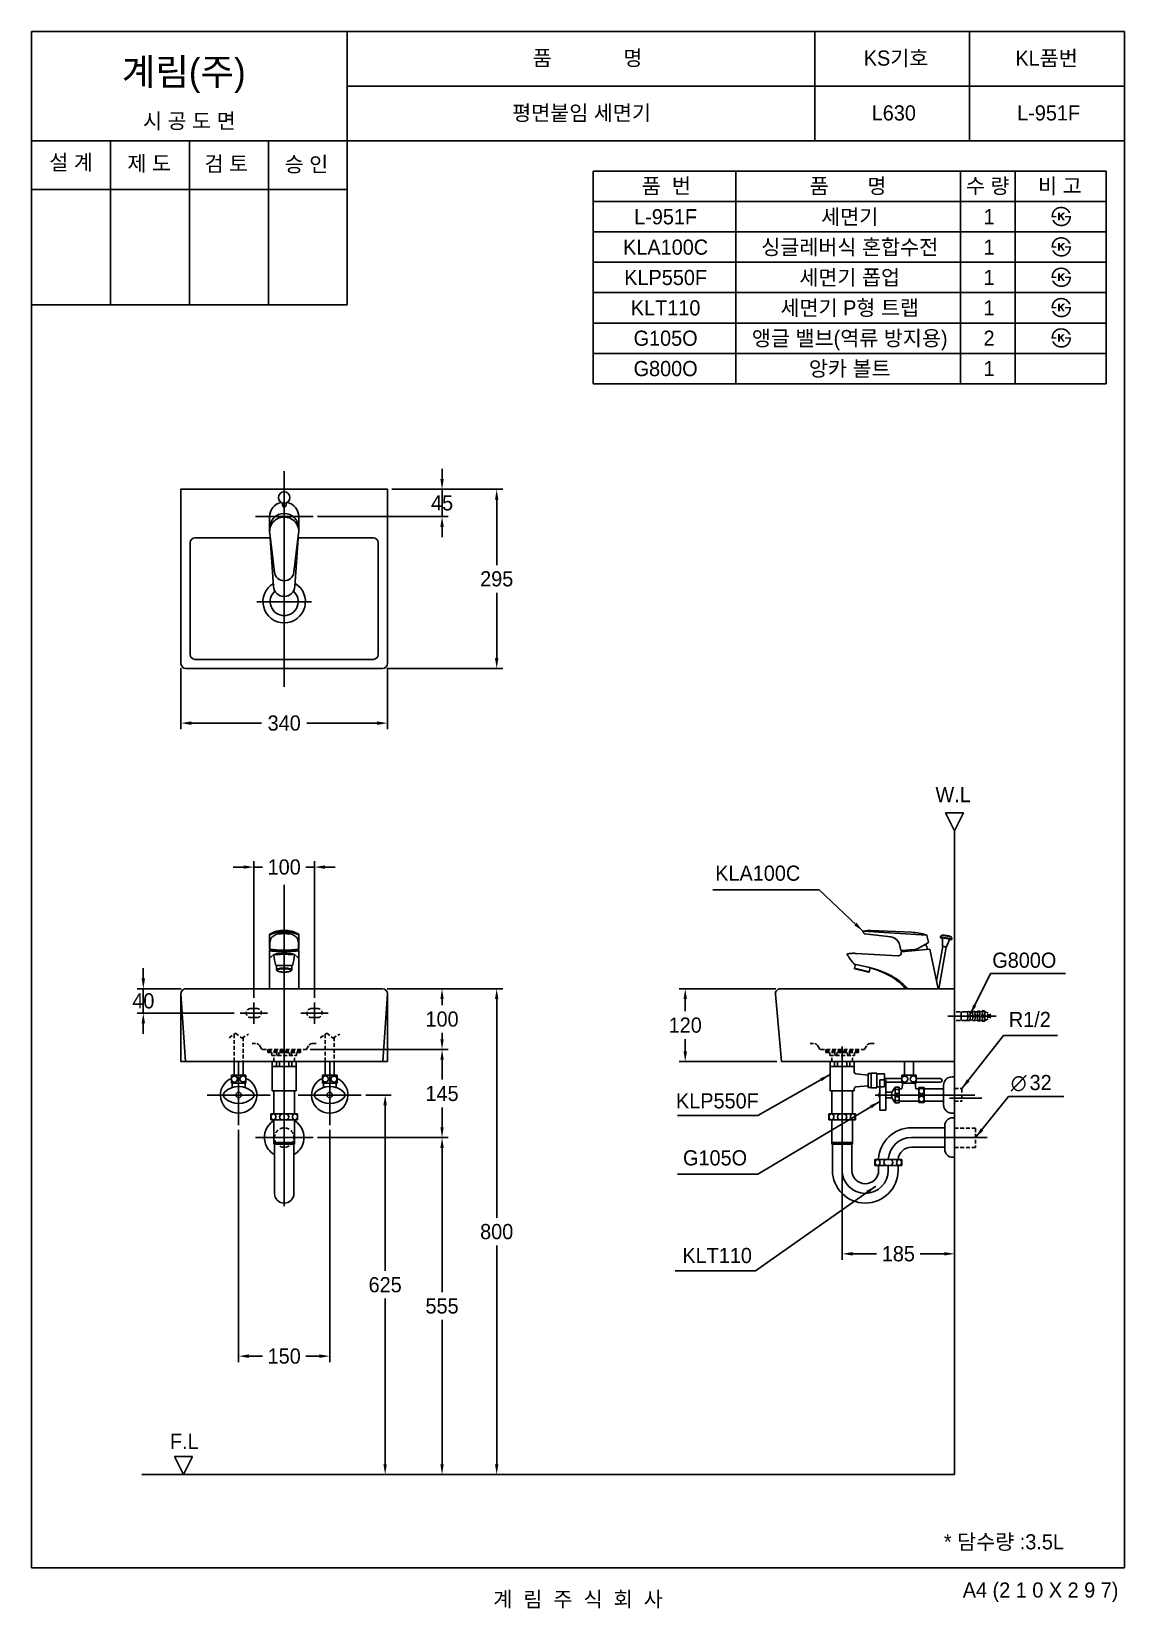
# Model space of a CAD drawing. Header units: millimetres. Extents: x 0 to 1800, y -67 to 2530.
import ezdxf
from ezdxf.enums import TextEntityAlignment as Align
from ezdxf.lldxf.tags import DXFTag

# ---------------------------------------------------------------- set-up
doc = ezdxf.new("R2010")
doc.units = ezdxf.units.MM
doc.linetypes.add('DASHED2', pattern=[9.525, 6.35, -3.175])
for name, color, linetype in [('TEXT', 7, 'Continuous'), ('내부선 및 부속', 4, 'Continuous'), ('도각라인', 7, 'Continuous'), ('외형선', 3, 'Continuous'), ('점선', 6, 'DASHED2'), ('중심선', 1, 'DASHED'), ('치수선', 7, 'Continuous')]:
    doc.layers.add(name, color=color, linetype=linetype)
doc.styles.add('140911', font='HBATANG.TTF')
doc.styles.add('____', font='')
doc.styles.add('타이틀', font='H2GTRM.TTF', dxfattribs={"height": 25})
doc.styles.get('____').set_extended_font_data('굴림')
tags = doc.linetypes.add('DASHDOT', pattern=[70, 31, -13, 13, -13]).pattern_tags.tags
tags[10:11] = [DXFTag(74, 4), DXFTag(75, 0), DXFTag(340, '0'), DXFTag(46, 0.0), DXFTag(50, 0.0), DXFTag(44, 0.0), DXFTag(45, 0.0)]
tags[8:9] = [DXFTag(74, 4), DXFTag(75, 0), DXFTag(340, '0'), DXFTag(46, 0.0), DXFTag(50, 0.0), DXFTag(44, 0.0), DXFTag(45, 0.0)]
tags[6:7] = [DXFTag(74, 4), DXFTag(75, 0), DXFTag(340, '0'), DXFTag(46, 0.0), DXFTag(50, 0.0), DXFTag(44, 0.0), DXFTag(45, 0.0)]
tags[4:5] = [DXFTag(74, 4), DXFTag(75, 0), DXFTag(340, '0'), DXFTag(46, 0.0), DXFTag(50, 0.0), DXFTag(44, 0.0), DXFTag(45, 0.0)]
tags = doc.linetypes.add('DASHED', pattern=[25.72, 12.86, -12.86]).pattern_tags.tags
tags[6:7] = [DXFTag(74, 4), DXFTag(75, 0), DXFTag(340, '0'), DXFTag(46, 0.0), DXFTag(50, 0.0), DXFTag(44, 0.0), DXFTag(45, 0.0)]
tags[4:5] = [DXFTag(74, 4), DXFTag(75, 0), DXFTag(340, '0'), DXFTag(46, 0.0), DXFTag(50, 0.0), DXFTag(44, 0.0), DXFTag(45, 0.0)]
doc.dimstyles.new('MSADIM', dxfattribs={"dimtxt": 33, "dimasz": 17, "dimexe": 10, "dimexo": 7.5, "dimgap": 10, "dimtad": 0, "dimtih": 1, "dimtoh": 1, "dimdec": 0, "dimzin": 1, "dimdsep": 46, "dimtxsty": '____', "dimcen": 11.25, "dimadec": 0, "dimazin": 0, "dimtfac": 1, "dimtdec": 0, "dimtix": 1, "dimtmove": 0, "dimatfit": 3, "dimfxl": 1, "dimtolj": 1, "dimtzin": 1, "dimarcsym": 0})

msp = doc.modelspace()

# ---------------------------------------------------------------- texts
at = {"style": '140911'}
msp.add_text('∅', height=25, dxfattribs=at).set_placement((1612.8, 786.2))
at = {"layer": 'TEXT', "style": '타이틀'}
for s, p in [('품             명', (915.7, 2486.4)), ('KS기호', (1423.8, 2486.3)), ('KL품번', (1671.8, 2486.1)), ('시 공 도 면', (259.9, 2382.7)), ('평면붙임 세면기', (905.8, 2396)), ('L630', (1420.1, 2396)), ('L-951F', (1675.1, 2396)), ('설 계', (65, 2314.6)), ('제 도', (193.8, 2312.9)), ('검 토', (320.8, 2312.3)), ('승 인', (452.7, 2311.4)), ('품  번', (1045.5, 2275.7)), ('품       명', (1344.8, 2275.7)), ('수 량', (1574.8, 2275.7)), ('비 고', (1693.6, 2275.7)), ('L-951F', (1044.3, 2225)), ('세면기', (1347.5, 2225)), ('1', (1577, 2225)), ('KLA100C', (1044.3, 2175)), ('싱글레버식 혼합수전', (1347.5, 2175)), ('1', (1577, 2175)), ('KLP550F', (1044.3, 2125)), ('세면기 폽업', (1347.5, 2125)), ('1', (1577, 2125)), ('KLT110', (1044.3, 2075)), ('세면기 P형 트랩', (1347.5, 2075)), ('1', (1577, 2075)), ('G105O', (1044.3, 2025)), ('앵글 밸브(역류 방지용)', (1347.5, 2025)), ('2', (1577, 2025)), ('G800O', (1044.3, 1975)), ('앙카 볼트', (1347.5, 1975)), ('1', (1577, 1975)), ('* 담수량 :3.5L ', (1606, 42.9)), ('계  림  주  식  회  사', (900, -51.7))]:
    msp.add_text(s, height=25, dxfattribs=at).set_placement(p, align=Align.MIDDLE_CENTER)
msp.add_text('계림(주)', height=44, dxfattribs=at).set_placement((148.7, 2441.8))
for s, p in [('W.L', (1517.8, 1273.4)), ('F.L', (251.6, 208.3))]:
    msp.add_text(s, height=25, dxfattribs=at).set_placement(p, align=Align.MIDDLE)
msp.add_text('A4 (2 1 0 X 2 9 7)', height=25, dxfattribs=at).set_placement((1790, -36.5), align=Align.MIDDLE_RIGHT)
at = {"layer": 'TEXT', "char_height": 25, "width": 380.447, "attachment_point": 1, "line_spacing_factor": 0.963855, "style": '타이틀'}
for s, insert in [('\\A1;KLA100C', (1126, 1156.5)), ('\\A1;G800O', (1582.3, 1013.2)), ('\\A1;R1/2', (1609.6, 915.6)), ('\\A1;KLP550F', (1061.4, 781.6)), ('\\A1;G105O', (1073, 687.7)), ('\\A1;KLT110', (1071.9, 526.9))]:
    msp.add_mtext(s, dxfattribs=dict(at, insert=insert))
at = {"layer": '치수선', "style": '타이틀'}
msp.add_text('32', height=25, dxfattribs=at).set_placement((1643.7, 786.7))

# ---------------------------------------------------------------- blocks, each defined once
blk = doc.blocks.new('*D2')
at = {"layer": '치수선', "color": 0, "linetype": 'Continuous', "lineweight": -2, "transparency": 16777216}
for p, q in [((184.1, 970.6), (184.1, 987.6)), ((246.6, 953.6), (174.1, 953.6)), ((184.1, 953.6), (184.1, 913.6)), ((333.6, 913.6), (174.1, 913.6)), ((184.1, 896.6), (184.1, 879.6))]:
    blk.add_line(p, q, dxfattribs=at)
at = {"layer": '치수선', "color": 0, "linetype": 'Continuous', "transparency": 16777216}
for points in [[(181.3, 970.6), (186.9, 970.6), (184.1, 953.6)], [(181.3, 896.6), (186.9, 896.6), (184.1, 913.6)]]:
    blk.add_solid(points, dxfattribs=at)
at = {"layer": '치수선', "color": 0, "linetype": 'Continuous', "transparency": 16777216, "insert": (184.1, 933.6), "char_height": 25, "attachment_point": 5, "style": '____'}
blk.add_mtext('\\A1;40', dxfattribs=at)
blk = doc.blocks.new('*D3')
at = {"layer": '치수선', "color": 0, "linetype": 'Continuous', "lineweight": -2, "transparency": 16777216}
for p, q in [((676.1, 1793.1), (676.1, 1810.1)), ((593.6, 1776.1), (686.1, 1776.1)), ((676.1, 1776.1), (676.1, 1731.2)), ((471.1, 1731.2), (686.1, 1731.2)), ((676.1, 1714.2), (676.1, 1697.2))]:
    blk.add_line(p, q, dxfattribs=at)
at = {"layer": '치수선', "color": 0, "linetype": 'Continuous', "transparency": 16777216}
for points in [[(673.3, 1793.1), (678.9, 1793.1), (676.1, 1776.1)], [(673.3, 1714.2), (678.9, 1714.2), (676.1, 1731.2)]]:
    blk.add_solid(points, dxfattribs=at)
at = {"layer": '치수선', "color": 0, "linetype": 'Continuous', "transparency": 16777216, "insert": (676.1, 1753.7), "char_height": 25, "attachment_point": 5, "style": '____'}
blk.add_mtext('\\A1;45', dxfattribs=at)
blk = doc.blocks.new('*D4')
at = {"layer": '치수선', "color": 0, "linetype": 'Continuous', "lineweight": -2, "transparency": 16777216}
for p, q in [((593.6, 1776.1), (776.1, 1776.1)), ((766.1, 1759.1), (766.1, 1651.4)), ((766.1, 1498.1), (766.1, 1605.8)), ((585.6, 1481.1), (776.1, 1481.1))]:
    blk.add_line(p, q, dxfattribs=at)
at = {"layer": '치수선', "color": 0, "linetype": 'Continuous', "transparency": 16777216}
for points in [[(763.3, 1759.1), (768.9, 1759.1), (766.1, 1776.1)], [(763.3, 1498.1), (768.9, 1498.1), (766.1, 1481.1)]]:
    blk.add_solid(points, dxfattribs=at)
at = {"layer": '치수선', "color": 0, "linetype": 'Continuous', "transparency": 16777216, "insert": (766.1, 1628.6), "char_height": 25, "attachment_point": 5, "style": '____'}
blk.add_mtext('\\A1;295', dxfattribs=at)
blk = doc.blocks.new('*D5')
at = {"layer": '치수선', "color": 0, "linetype": 'Continuous', "lineweight": -2, "transparency": 16777216}
for p, q in [((246.1, 1481.6), (246.1, 1381.1)), ((586.1, 1481.6), (586.1, 1381.1)), ((263.1, 1391.1), (378.8, 1391.1)), ((569.1, 1391.1), (453.4, 1391.1))]:
    blk.add_line(p, q, dxfattribs=at)
at = {"layer": '치수선', "color": 0, "linetype": 'Continuous', "transparency": 16777216}
for points in [[(263.1, 1393.9), (263.1, 1388.2), (246.1, 1391.1)], [(569.1, 1393.9), (569.1, 1388.2), (586.1, 1391.1)]]:
    blk.add_solid(points, dxfattribs=at)
at = {"layer": '치수선', "color": 0, "linetype": 'Continuous', "transparency": 16777216, "insert": (416.1, 1391.1), "char_height": 25, "attachment_point": 5, "style": '____'}
blk.add_mtext('\\A1;340', dxfattribs=at)
blk = doc.blocks.new('*D6')
at = {"layer": '치수선', "color": 0, "linetype": 'Continuous', "lineweight": -2, "transparency": 16777216}
for p, q in [((349.1, 1154), (332.1, 1154)), ((366.1, 938.6), (366.1, 1164)), ((366.1, 1154), (380.2, 1154)), ((466.1, 1154), (452, 1154)), ((466.1, 938.6), (466.1, 1164)), ((483.1, 1154), (500.1, 1154))]:
    blk.add_line(p, q, dxfattribs=at)
at = {"layer": '치수선', "color": 0, "linetype": 'Continuous', "transparency": 16777216}
for points in [[(349.1, 1156.8), (349.1, 1151.2), (366.1, 1154)], [(483.1, 1156.8), (483.1, 1151.2), (466.1, 1154)]]:
    blk.add_solid(points, dxfattribs=at)
at = {"layer": '치수선', "color": 0, "linetype": 'Continuous', "transparency": 16777216, "insert": (416.1, 1154), "char_height": 25, "attachment_point": 5, "style": '____'}
blk.add_mtext('\\A1;100', dxfattribs=at)
blk = doc.blocks.new('*D7')
at = {"layer": '치수선', "color": 0, "linetype": 'Continuous', "lineweight": -2, "transparency": 16777216}
for p, q in [((341.1, 721.5), (341.1, 338.6)), ((491.1, 721.5), (491.1, 338.6)), ((358.1, 348.6), (380.2, 348.6)), ((474.1, 348.6), (452, 348.6))]:
    blk.add_line(p, q, dxfattribs=at)
at = {"layer": '치수선', "color": 0, "linetype": 'Continuous', "transparency": 16777216}
for points in [[(358.1, 351.5), (358.1, 345.8), (341.1, 348.6)], [(474.1, 351.5), (474.1, 345.8), (491.1, 348.6)]]:
    blk.add_solid(points, dxfattribs=at)
at = {"layer": '치수선', "color": 0, "linetype": 'Continuous', "transparency": 16777216, "insert": (416.1, 348.6), "char_height": 25, "attachment_point": 5, "style": '____'}
blk.add_mtext('\\A1;150', dxfattribs=at)
blk = doc.blocks.new('*D8')
at = {"layer": '치수선', "color": 0, "linetype": 'Continuous', "lineweight": -2, "transparency": 16777216}
for p, q in [((585.6, 953.6), (686.1, 953.6)), ((676.1, 936.6), (676.1, 926.5)), ((676.1, 870.6), (676.1, 880.8)), ((459.1, 853.6), (686.1, 853.6))]:
    blk.add_line(p, q, dxfattribs=at)
at = {"layer": '치수선', "color": 0, "linetype": 'Continuous', "transparency": 16777216}
for points in [[(673.3, 936.6), (678.9, 936.6), (676.1, 953.6)], [(673.3, 870.6), (678.9, 870.6), (676.1, 853.6)]]:
    blk.add_solid(points, dxfattribs=at)
at = {"layer": '치수선', "color": 0, "linetype": 'Continuous', "transparency": 16777216, "insert": (676.1, 903.6), "char_height": 25, "attachment_point": 5, "style": '____'}
blk.add_mtext('\\A1;100', dxfattribs=at)
blk = doc.blocks.new('*D9')
at = {"layer": '치수선', "color": 0, "linetype": 'Continuous', "lineweight": -2, "transparency": 16777216}
for p, q in [((1335.1, 672.1), (1335.1, 507.1)), ((1520.1, 609.8), (1520.1, 507.1)), ((1352.1, 517.1), (1391.6, 517.1)), ((1503.1, 517.1), (1463.5, 517.1))]:
    blk.add_line(p, q, dxfattribs=at)
at = {"layer": '치수선', "color": 0, "linetype": 'Continuous', "transparency": 16777216}
for points in [[(1352.1, 520), (1352.1, 514.3), (1335.1, 517.1)], [(1503.1, 520), (1503.1, 514.3), (1520.1, 517.1)]]:
    blk.add_solid(points, dxfattribs=at)
at = {"layer": '치수선', "color": 0, "linetype": 'Continuous', "transparency": 16777216, "insert": (1427.6, 517.1), "char_height": 25, "attachment_point": 5, "style": '____'}
blk.add_mtext('\\A1;185', dxfattribs=at)
blk = doc.blocks.new('*D10')
at = {"layer": '치수선', "color": 0, "linetype": 'Continuous', "lineweight": -2, "transparency": 16777216}
for p, q in [((585.6, 953.6), (776.1, 953.6)), ((766.1, 936.6), (766.1, 576.5)), ((766.1, 170.6), (766.1, 530.8)), ((751.8, 153.6), (776.1, 153.6))]:
    blk.add_line(p, q, dxfattribs=at)
at = {"layer": '치수선', "color": 0, "linetype": 'Continuous', "transparency": 16777216}
for points in [[(763.3, 936.6), (768.9, 936.6), (766.1, 953.6)], [(763.3, 170.6), (768.9, 170.6), (766.1, 153.6)]]:
    blk.add_solid(points, dxfattribs=at)
at = {"layer": '치수선', "color": 0, "linetype": 'Continuous', "transparency": 16777216, "insert": (766.1, 553.6), "char_height": 25, "attachment_point": 5, "style": '____'}
blk.add_mtext('\\A1;800', dxfattribs=at)
blk = doc.blocks.new('*D11')
at = {"layer": '치수선', "color": 0, "linetype": 'Continuous', "lineweight": -2, "transparency": 16777216}
for p, q in [((1225.6, 953.6), (1066.6, 953.6)), ((1076.6, 936.6), (1076.6, 916.5)), ((1076.6, 850.6), (1076.6, 870.8)), ((1227.6, 833.6), (1066.6, 833.6))]:
    blk.add_line(p, q, dxfattribs=at)
at = {"layer": '치수선', "color": 0, "linetype": 'Continuous', "transparency": 16777216}
for points in [[(1073.8, 936.6), (1079.5, 936.6), (1076.6, 953.6)], [(1073.8, 850.6), (1079.5, 850.6), (1076.6, 833.6)]]:
    blk.add_solid(points, dxfattribs=at)
at = {"layer": '치수선', "color": 0, "linetype": 'Continuous', "transparency": 16777216, "insert": (1076.6, 893.6), "char_height": 25, "attachment_point": 5, "style": '____'}
blk.add_mtext('\\A1;120', dxfattribs=at)
blk = doc.blocks.new('*D12')
at = {"layer": '치수선', "color": 0, "linetype": 'Continuous', "lineweight": -2, "transparency": 16777216}
for p, q in [((550.4, 778.6), (592.4, 778.6)), ((582.4, 761.6), (582.4, 489)), ((582.4, 170.6), (582.4, 443.3)), ((572.4, 153.6), (592.4, 153.6))]:
    blk.add_line(p, q, dxfattribs=at)
at = {"layer": '치수선', "color": 0, "linetype": 'Continuous', "transparency": 16777216}
for points in [[(579.5, 761.6), (585.2, 761.6), (582.4, 778.6)], [(579.5, 170.6), (585.2, 170.6), (582.4, 153.6)]]:
    blk.add_solid(points, dxfattribs=at)
at = {"layer": '치수선', "color": 0, "linetype": 'Continuous', "transparency": 16777216, "insert": (582.4, 466.1), "char_height": 25, "attachment_point": 5, "style": '____'}
blk.add_mtext('\\A1;625', dxfattribs=at)
blk = doc.blocks.new('*D13')
at = {"layer": '치수선', "color": 0, "linetype": 'Continuous', "lineweight": -2, "transparency": 16777216}
for p, q in [((459.1, 853.6), (686.1, 853.6)), ((676.1, 836.6), (676.1, 804)), ((676.1, 725.6), (676.1, 758.3)), ((471.1, 708.6), (686.1, 708.6))]:
    blk.add_line(p, q, dxfattribs=at)
at = {"layer": '치수선', "color": 0, "linetype": 'Continuous', "transparency": 16777216}
for points in [[(673.3, 836.6), (678.9, 836.6), (676.1, 853.6)], [(673.3, 725.6), (678.9, 725.6), (676.1, 708.6)]]:
    blk.add_solid(points, dxfattribs=at)
at = {"layer": '치수선', "color": 0, "linetype": 'Continuous', "transparency": 16777216, "insert": (676.1, 781.1), "char_height": 25, "attachment_point": 5, "style": '____'}
blk.add_mtext('\\A1;145', dxfattribs=at)
blk = doc.blocks.new('*D14')
at = {"layer": '치수선', "color": 0, "linetype": 'Continuous', "lineweight": -2, "transparency": 16777216}
for p, q in [((471.1, 708.6), (686.1, 708.6)), ((676.1, 691.6), (676.1, 453.9)), ((676.1, 170.6), (676.1, 408.3)), ((646.4, 153.6), (686.1, 153.6))]:
    blk.add_line(p, q, dxfattribs=at)
at = {"layer": '치수선', "color": 0, "linetype": 'Continuous', "transparency": 16777216}
for points in [[(673.3, 691.6), (678.9, 691.6), (676.1, 708.6)], [(673.3, 170.6), (678.9, 170.6), (676.1, 153.6)]]:
    blk.add_solid(points, dxfattribs=at)
at = {"layer": '치수선', "color": 0, "linetype": 'Continuous', "transparency": 16777216, "insert": (676.1, 431.1), "char_height": 25, "attachment_point": 5, "style": '____'}
blk.add_mtext('\\A1;555', dxfattribs=at)

# ---------------------------------------------------------------- dimensions: what is measured, and where the dimension line sits
at = {"layer": '치수선', "linetype": 'Continuous'}
for base, p1, p2, picture, middle in [((676.1, 1731.2), (586.1, 1776.1), (463.6, 1731.2), '*D3', (676.1, 1753.7)), ((766.1, 1481.1), (586.1, 1776.1), (578.1, 1481.1), '*D4', (766.1, 1628.6)), ((184.1, 913.6), (254.1, 953.6), (341.1, 913.6), '*D2', (184.1, 933.6)), ((676.1, 853.6), (578.1, 953.6), (451.6, 853.6), '*D8', (676.1, 903.6)), ((766.1, 953.6), (744.3, 153.6), (578.1, 953.6), '*D10', (766.1, 553.6)), ((1076.6, 953.6), (1235.1, 833.6), (1233.1, 953.6), '*D11', (1076.6, 893.6)), ((676.1, 708.6), (451.6, 853.6), (463.6, 708.6), '*D13', (676.1, 781.1)), ((582.4, 778.6), (564.9, 153.6), (542.9, 778.6), '*D12', (582.4, 466.1)), ((676.1, 153.6), (463.6, 708.6), (638.9, 153.6), '*D14', (676.1, 431.1))]:
    dim = msp.add_linear_dim(base=base, p1=p1, p2=p2, angle=90, dimstyle='MSADIM', override={"dimtxt": 25}, dxfattribs=at)
    dim.commit()
    dim.dimension.update_dxf_attribs({"geometry": picture, "text_midpoint": middle})
for base, p1, p2, picture, middle in [((586.1, 1391.1), (246.1, 1489.1), (586.1, 1489.1), '*D5', (416.1, 1391.1)), ((466.1, 1154), (366.1, 931.1), (466.1, 931.1), '*D6', (416.1, 1154)), ((491.1, 348.6), (341.1, 729), (491.1, 729), '*D7', (416.1, 348.6)), ((1335.1, 517.1), (1520.1, 617.3), (1335.1, 679.6), '*D9', (1427.6, 517.1))]:
    dim = msp.add_linear_dim(base=base, p1=p1, p2=p2, dimstyle='MSADIM', override={"dimtxt": 25}, dxfattribs=at)
    dim.commit()
    dim.dimension.update_dxf_attribs({"geometry": picture, "text_midpoint": middle})

# ---------------------------------------------------------------- hatches: boundary and pattern name
at = {"layer": 'TEXT'}
for points in [[(1679.9, 2224.2), (1679.8, 2224.6), (1679.8, 2225), (1679.8, 2225.4), (1679.8, 2225.8), (1679.8, 2226.2), (1679.9, 2226.6), (1679.9, 2227), (1679.9, 2227.4), (1680, 2227.8), (1680, 2228.2), (1680.1, 2228.6), (1680.2, 2229), (1680.3, 2229.4), (1680.4, 2229.8), (1680.5, 2230.1), (1680.6, 2230.5), (1680.7, 2230.9), (1680.8, 2231.3), (1681, 2231.7), (1681.1, 2232), (1681.3, 2232.4), (1681.4, 2232.7), (1681.6, 2233.1), (1681.8, 2233.4), (1682, 2233.8), (1682.1, 2234.1), (1682.4, 2234.4), (1682.6, 2234.8), (1682.8, 2235.1), (1683, 2235.4), (1683.2, 2235.7), (1683.8, 2236.3), (1684, 2236.6), (1684.3, 2236.9), (1684.6, 2237.2), (1684.9, 2237.5), (1685.2, 2237.8), (1685.5, 2238), (1685.8, 2238.3), (1686.1, 2238.5), (1686.4, 2238.7), (1686.8, 2239), (1687.1, 2239.2), (1687.4, 2239.4), (1687.8, 2239.6), (1688.2, 2239.8), (1688.5, 2239.9), (1688.9, 2240.1), (1689.3, 2240.3), (1689.7, 2240.5), (1690.2, 2240.6), (1690.6, 2240.7), (1691, 2240.9), (1691.5, 2241), (1691.9, 2241.1), (1692.4, 2241.2), (1692.8, 2241.2), (1693.3, 2241.3), (1693.8, 2241.4), (1694.2, 2241.4), (1694.7, 2241.4), (1695.2, 2241.5), (1695.7, 2241.5), (1696.5, 2241.5), (1696.8, 2241.4), (1697.2, 2241.4), (1697.6, 2241.4), (1697.9, 2241.3), (1698.3, 2241.3), (1698.6, 2241.2), (1699, 2241.2), (1699.3, 2241.1), (1699.7, 2241), (1700, 2241), (1700.4, 2240.9), (1700.7, 2240.8), (1701, 2240.7), (1701.4, 2240.6), (1701.7, 2240.5), (1702, 2240.4), (1702.3, 2240.2), (1702.6, 2240.1), (1702.9, 2240), (1703.2, 2239.8), (1703.5, 2239.7), (1703.8, 2239.5), (1704.1, 2239.4), (1704.4, 2239.2), (1704.7, 2239), (1705, 2238.9), (1705.2, 2238.7), (1705.5, 2238.5), (1705.8, 2238.3), (1706.1, 2238.1), (1706.5, 2237.7), (1706.9, 2237.4), (1707.3, 2237), (1707.7, 2236.6), (1708, 2236.2), (1708.4, 2235.8), (1708.7, 2235.4), (1709.1, 2234.9), (1709.4, 2234.5), (1709.7, 2234), (1710, 2233.5), (1710.3, 2233), (1710.5, 2232.5), (1710.8, 2232), (1711, 2231.5), (1711.3, 2230.9), (1711.3, 2230.9), (1708.2, 2230.9), (1708.2, 2230.9), (1708.1, 2231.1), (1708, 2231.3), (1708, 2231.4), (1707.9, 2231.6), (1707.8, 2231.8), (1707.7, 2232), (1707.7, 2232.1), (1707.6, 2232.3), (1707.5, 2232.5), (1707.4, 2232.6), (1707.3, 2232.8), (1707.2, 2233), (1707.1, 2233.1), (1707, 2233.3), (1706.9, 2233.5), (1706.7, 2233.6), (1706.6, 2233.8), (1706.5, 2233.9), (1706.2, 2234.3), (1705.9, 2234.6), (1705.6, 2234.9), (1705.3, 2235.2), (1705, 2235.5), (1704.7, 2235.8), (1704.3, 2236.1), (1704.1, 2236.3), (1703.8, 2236.4), (1703.6, 2236.6), (1703.4, 2236.8), (1703.1, 2236.9), (1702.9, 2237.1), (1702.6, 2237.2), (1702.4, 2237.4), (1702.2, 2237.5), (1701.9, 2237.6), (1701.7, 2237.7), (1701.4, 2237.8), (1701.2, 2238), (1700.9, 2238.1), (1700.6, 2238.2), (1700.4, 2238.3), (1700.1, 2238.3), (1699.9, 2238.4), (1699.6, 2238.5), (1699.3, 2238.6), (1699.1, 2238.6), (1698.8, 2238.7), (1698.5, 2238.7), (1698.2, 2238.8), (1698, 2238.8), (1697.7, 2238.9), (1697.4, 2238.9), (1697.1, 2238.9), (1696.8, 2239), (1696.5, 2239), (1696.3, 2239), (1696, 2239), (1695.6, 2239), (1695.3, 2239), (1694.9, 2238.9), (1694.6, 2238.9), (1694.3, 2238.9), (1693.9, 2238.9), (1693.6, 2238.8), (1693.3, 2238.8), (1693, 2238.7), (1692.7, 2238.7), (1692.3, 2238.6), (1692, 2238.5), (1691.7, 2238.4), (1691.4, 2238.3), (1691.1, 2238.2), (1690.9, 2238.1), (1690.6, 2238), (1690.3, 2237.9), (1690, 2237.8), (1689.7, 2237.7), (1689.4, 2237.5), (1689.2, 2237.4), (1688.9, 2237.3), (1688.7, 2237.1), (1688.4, 2236.9), (1688.1, 2236.8), (1687.9, 2236.6), (1687.6, 2236.4), (1687.4, 2236.2), (1687.2, 2236), (1686.9, 2235.8), (1686.7, 2235.6), (1686.5, 2235.4), (1686.2, 2235.2), (1686, 2235), (1685.8, 2234.7), (1685.6, 2234.5), (1685.4, 2234.3), (1685.2, 2234), (1685, 2233.8), (1684.8, 2233.5), (1684.7, 2233.3), (1684.5, 2233), (1684.3, 2232.7), (1684.2, 2232.5), (1684, 2232.2), (1683.9, 2231.9), (1683.8, 2231.6), (1683.7, 2231.3), (1683.5, 2231.1), (1683.4, 2230.8), (1683.3, 2230.5), (1683.2, 2230.2), (1683.1, 2229.8), (1683, 2229.5), (1683, 2229.2), (1682.9, 2228.9), (1682.8, 2228.6), (1682.8, 2228.2), (1682.7, 2227.9), (1682.7, 2227.6), (1682.7, 2227.2), (1682.6, 2226.9), (1682.6, 2226.5), (1682.6, 2226.5), (1687.8, 2226.5), (1687.8, 2226.5), (1687.8, 2226.5), (1687.8, 2224.2), (1687.8, 2224.2), (1687.8, 2224.2), (1679.9, 2224.2)], [(1712, 2226.5), (1712, 2226.1), (1712, 2225.6), (1712, 2225.2), (1712, 2224.8), (1711.9, 2224.3), (1711.9, 2223.9), (1711.9, 2223.5), (1711.8, 2223.1), (1711.7, 2222.7), (1711.6, 2222.2), (1711.6, 2221.8), (1711.5, 2221.4), (1711.3, 2221), (1711.2, 2220.6), (1711.1, 2220.2), (1711, 2219.8), (1710.8, 2219.4), (1710.7, 2219), (1710.5, 2218.7), (1710.4, 2218.3), (1710.2, 2217.9), (1710, 2217.6), (1709.8, 2217.2), (1709.6, 2216.9), (1709.4, 2216.5), (1709.2, 2216.2), (1709, 2215.9), (1708.8, 2215.5), (1708.5, 2215.2), (1708.3, 2214.9), (1708, 2214.6), (1707.8, 2214.3), (1707.5, 2214), (1707.2, 2213.7), (1707, 2213.5), (1706.7, 2213.2), (1706.4, 2212.9), (1706.1, 2212.7), (1705.8, 2212.4), (1705.5, 2212.2), (1705.2, 2212), (1704.8, 2211.8), (1704.5, 2211.6), (1704.2, 2211.4), (1703.8, 2211.2), (1703.5, 2211), (1703.1, 2210.8), (1702.8, 2210.7), (1702.4, 2210.5), (1702.1, 2210.3), (1701.7, 2210.2), (1701.3, 2210.1), (1700.9, 2209.9), (1700.5, 2209.8), (1700.2, 2209.7), (1699.8, 2209.6), (1699.4, 2209.6), (1699, 2209.5), (1698.6, 2209.4), (1698.2, 2209.4), (1697.8, 2209.4), (1697.4, 2209.3), (1697, 2209.3), (1696.6, 2209.3), (1695.9, 2209.3), (1695.3, 2209.3), (1694.6, 2209.4), (1694, 2209.5), (1693.3, 2209.5), (1693, 2209.6), (1692.7, 2209.7), (1692.4, 2209.7), (1692.1, 2209.8), (1691.8, 2209.9), (1691.5, 2209.9), (1691.2, 2210), (1691, 2210.1), (1690.7, 2210.2), (1690.4, 2210.3), (1690.1, 2210.4), (1689.8, 2210.5), (1689.5, 2210.6), (1689.3, 2210.7), (1689, 2210.9), (1688.7, 2211), (1688.5, 2211.1), (1688.2, 2211.3), (1687.9, 2211.4), (1687.7, 2211.6), (1687.4, 2211.7), (1686.9, 2212), (1686.6, 2212.2), (1686.4, 2212.4), (1686.1, 2212.6), (1685.9, 2212.8), (1685.6, 2213), (1685.4, 2213.2), (1685.1, 2213.4), (1684.9, 2213.6), (1684.7, 2213.8), (1684.5, 2214.1), (1684.2, 2214.3), (1684, 2214.5), (1683.8, 2214.8), (1683.6, 2215), (1683.4, 2215.2), (1683.2, 2215.5), (1683, 2215.8), (1682.8, 2216), (1682.6, 2216.3), (1682.5, 2216.6), (1682.3, 2216.8), (1682.1, 2217.1), (1681.9, 2217.4), (1681.8, 2217.7), (1681.6, 2218), (1681.5, 2218.3), (1681.3, 2218.6), (1681, 2219.2), (1680.8, 2219.9), (1680.8, 2219.9), (1683.7, 2219.9), (1683.7, 2219.9), (1683.9, 2219.4), (1684.2, 2219), (1684.4, 2218.6), (1684.6, 2218.2), (1684.9, 2217.9), (1685.1, 2217.5), (1685.4, 2217.1), (1685.7, 2216.8), (1685.9, 2216.5), (1686.2, 2216.1), (1686.5, 2215.8), (1686.8, 2215.5), (1687.1, 2215.2), (1687.4, 2215), (1687.7, 2214.7), (1688, 2214.5), (1688.2, 2214.3), (1688.4, 2214.1), (1688.7, 2214), (1688.9, 2213.8), (1689.1, 2213.7), (1689.4, 2213.5), (1689.6, 2213.4), (1689.9, 2213.2), (1690.1, 2213.1), (1690.4, 2213), (1690.6, 2212.9), (1690.9, 2212.8), (1691.1, 2212.7), (1691.4, 2212.6), (1691.7, 2212.5), (1691.9, 2212.4), (1692.2, 2212.3), (1692.5, 2212.3), (1692.7, 2212.2), (1693, 2212.1), (1693.3, 2212.1), (1693.6, 2212), (1693.9, 2212), (1694.2, 2212), (1694.5, 2211.9), (1694.8, 2211.9), (1695.1, 2211.9), (1695.4, 2211.9), (1695.7, 2211.9), (1696, 2211.9), (1696.3, 2211.9), (1697.1, 2211.9), (1697.4, 2211.9), (1697.7, 2212), (1698, 2212), (1698.2, 2212), (1698.5, 2212), (1698.7, 2212.1), (1699, 2212.1), (1699.3, 2212.2), (1699.5, 2212.2), (1699.8, 2212.3), (1700, 2212.4), (1700.3, 2212.5), (1700.5, 2212.5), (1700.8, 2212.6), (1701, 2212.7), (1701.3, 2212.8), (1701.5, 2212.9), (1701.8, 2213), (1702, 2213.1), (1702.3, 2213.3), (1702.5, 2213.4), (1702.7, 2213.5), (1703, 2213.7), (1703.2, 2213.8), (1703.4, 2213.9), (1703.7, 2214.1), (1703.9, 2214.3), (1704.1, 2214.4), (1704.3, 2214.6), (1704.6, 2214.8), (1704.8, 2215), (1705.1, 2215.2), (1705.3, 2215.4), (1705.6, 2215.7), (1705.8, 2215.9), (1706, 2216.1), (1706.2, 2216.4), (1706.4, 2216.6), (1706.6, 2216.9), (1706.8, 2217.1), (1707, 2217.4), (1707.2, 2217.7), (1707.3, 2218), (1707.5, 2218.2), (1707.7, 2218.5), (1707.8, 2218.8), (1708, 2219.1), (1708.1, 2219.4), (1708.2, 2219.7), (1708.3, 2220), (1708.4, 2220.4), (1708.6, 2220.7), (1708.7, 2221), (1708.7, 2221.3), (1708.8, 2221.7), (1708.9, 2222), (1709, 2222.4), (1709, 2222.7), (1709.1, 2223.1), (1709.1, 2223.4), (1709.2, 2223.8), (1709.2, 2224.2), (1709.2, 2224.2), (1701.8, 2224.2), (1701.8, 2224.2), (1701.8, 2224.2), (1701.8, 2226.5), (1701.8, 2226.5), (1701.8, 2226.5), (1712, 2226.5)], [(1693.6, 2227.2), (1698.4, 2231.6), (1702.3, 2231.6), (1696.9, 2226.6), (1701.9, 2219.1), (1698.6, 2219.1), (1695, 2224.8), (1693.6, 2223.6), (1693.6, 2219.1), (1690.7, 2219.1), (1690.7, 2231.7), (1693.6, 2231.7)], [(1679.9, 2174.2), (1679.8, 2174.6), (1679.8, 2175), (1679.8, 2175.4), (1679.8, 2175.8), (1679.8, 2176.2), (1679.9, 2176.6), (1679.9, 2177), (1679.9, 2177.4), (1680, 2177.8), (1680, 2178.2), (1680.1, 2178.6), (1680.2, 2179), (1680.3, 2179.4), (1680.4, 2179.8), (1680.5, 2180.1), (1680.6, 2180.5), (1680.7, 2180.9), (1680.8, 2181.3), (1681, 2181.7), (1681.1, 2182), (1681.3, 2182.4), (1681.4, 2182.7), (1681.6, 2183.1), (1681.8, 2183.4), (1682, 2183.8), (1682.1, 2184.1), (1682.4, 2184.4), (1682.6, 2184.8), (1682.8, 2185.1), (1683, 2185.4), (1683.2, 2185.7), (1683.8, 2186.3), (1684, 2186.6), (1684.3, 2186.9), (1684.6, 2187.2), (1684.9, 2187.5), (1685.2, 2187.8), (1685.5, 2188), (1685.8, 2188.3), (1686.1, 2188.5), (1686.4, 2188.7), (1686.8, 2189), (1687.1, 2189.2), (1687.4, 2189.4), (1687.8, 2189.6), (1688.2, 2189.8), (1688.5, 2189.9), (1688.9, 2190.1), (1689.3, 2190.3), (1689.7, 2190.5), (1690.2, 2190.6), (1690.6, 2190.7), (1691, 2190.9), (1691.5, 2191), (1691.9, 2191.1), (1692.4, 2191.2), (1692.8, 2191.2), (1693.3, 2191.3), (1693.8, 2191.4), (1694.2, 2191.4), (1694.7, 2191.4), (1695.2, 2191.5), (1695.7, 2191.5), (1696.5, 2191.5), (1696.8, 2191.4), (1697.2, 2191.4), (1697.6, 2191.4), (1697.9, 2191.3), (1698.3, 2191.3), (1698.6, 2191.2), (1699, 2191.2), (1699.3, 2191.1), (1699.7, 2191), (1700, 2191), (1700.4, 2190.9), (1700.7, 2190.8), (1701, 2190.7), (1701.4, 2190.6), (1701.7, 2190.5), (1702, 2190.4), (1702.3, 2190.2), (1702.6, 2190.1), (1702.9, 2190), (1703.2, 2189.8), (1703.5, 2189.7), (1703.8, 2189.5), (1704.1, 2189.4), (1704.4, 2189.2), (1704.7, 2189), (1705, 2188.9), (1705.2, 2188.7), (1705.5, 2188.5), (1705.8, 2188.3), (1706.1, 2188.1), (1706.5, 2187.7), (1706.9, 2187.4), (1707.3, 2187), (1707.7, 2186.6), (1708, 2186.2), (1708.4, 2185.8), (1708.7, 2185.4), (1709.1, 2184.9), (1709.4, 2184.5), (1709.7, 2184), (1710, 2183.5), (1710.3, 2183), (1710.5, 2182.5), (1710.8, 2182), (1711, 2181.5), (1711.3, 2180.9), (1711.3, 2180.9), (1708.2, 2180.9), (1708.2, 2180.9), (1708.1, 2181.1), (1708, 2181.3), (1708, 2181.4), (1707.9, 2181.6), (1707.8, 2181.8), (1707.7, 2182), (1707.7, 2182.1), (1707.6, 2182.3), (1707.5, 2182.5), (1707.4, 2182.6), (1707.3, 2182.8), (1707.2, 2183), (1707.1, 2183.1), (1707, 2183.3), (1706.9, 2183.5), (1706.7, 2183.6), (1706.6, 2183.8), (1706.5, 2183.9), (1706.2, 2184.3), (1705.9, 2184.6), (1705.6, 2184.9), (1705.3, 2185.2), (1705, 2185.5), (1704.7, 2185.8), (1704.3, 2186.1), (1704.1, 2186.3), (1703.8, 2186.4), (1703.6, 2186.6), (1703.4, 2186.8), (1703.1, 2186.9), (1702.9, 2187.1), (1702.6, 2187.2), (1702.4, 2187.4), (1702.2, 2187.5), (1701.9, 2187.6), (1701.7, 2187.7), (1701.4, 2187.8), (1701.2, 2188), (1700.9, 2188.1), (1700.6, 2188.2), (1700.4, 2188.3), (1700.1, 2188.3), (1699.9, 2188.4), (1699.6, 2188.5), (1699.3, 2188.6), (1699.1, 2188.6), (1698.8, 2188.7), (1698.5, 2188.7), (1698.2, 2188.8), (1698, 2188.8), (1697.7, 2188.9), (1697.4, 2188.9), (1697.1, 2188.9), (1696.8, 2189), (1696.5, 2189), (1696.3, 2189), (1696, 2189), (1695.6, 2189), (1695.3, 2189), (1694.9, 2188.9), (1694.6, 2188.9), (1694.3, 2188.9), (1693.9, 2188.9), (1693.6, 2188.8), (1693.3, 2188.8), (1693, 2188.7), (1692.7, 2188.7), (1692.3, 2188.6), (1692, 2188.5), (1691.7, 2188.4), (1691.4, 2188.3), (1691.1, 2188.2), (1690.9, 2188.1), (1690.6, 2188), (1690.3, 2187.9), (1690, 2187.8), (1689.7, 2187.7), (1689.4, 2187.5), (1689.2, 2187.4), (1688.9, 2187.3), (1688.7, 2187.1), (1688.4, 2186.9), (1688.1, 2186.8), (1687.9, 2186.6), (1687.6, 2186.4), (1687.4, 2186.2), (1687.2, 2186), (1686.9, 2185.8), (1686.7, 2185.6), (1686.5, 2185.4), (1686.2, 2185.2), (1686, 2185), (1685.8, 2184.7), (1685.6, 2184.5), (1685.4, 2184.3), (1685.2, 2184), (1685, 2183.8), (1684.8, 2183.5), (1684.7, 2183.3), (1684.5, 2183), (1684.3, 2182.7), (1684.2, 2182.5), (1684, 2182.2), (1683.9, 2181.9), (1683.8, 2181.6), (1683.7, 2181.3), (1683.5, 2181.1), (1683.4, 2180.8), (1683.3, 2180.5), (1683.2, 2180.2), (1683.1, 2179.8), (1683, 2179.5), (1683, 2179.2), (1682.9, 2178.9), (1682.8, 2178.6), (1682.8, 2178.2), (1682.7, 2177.9), (1682.7, 2177.6), (1682.7, 2177.2), (1682.6, 2176.9), (1682.6, 2176.5), (1682.6, 2176.5), (1687.8, 2176.5), (1687.8, 2176.5), (1687.8, 2176.5), (1687.8, 2174.2), (1687.8, 2174.2), (1687.8, 2174.2), (1679.9, 2174.2)], [(1693.6, 2177.2), (1698.4, 2181.6), (1702.3, 2181.6), (1696.9, 2176.6), (1701.9, 2169.1), (1698.6, 2169.1), (1695, 2174.8), (1693.6, 2173.6), (1693.6, 2169.1), (1690.7, 2169.1), (1690.7, 2181.7), (1693.6, 2181.7)], [(1712, 2176.5), (1712, 2176.1), (1712, 2175.6), (1712, 2175.2), (1712, 2174.8), (1711.9, 2174.3), (1711.9, 2173.9), (1711.9, 2173.5), (1711.8, 2173.1), (1711.7, 2172.7), (1711.6, 2172.2), (1711.6, 2171.8), (1711.5, 2171.4), (1711.3, 2171), (1711.2, 2170.6), (1711.1, 2170.2), (1711, 2169.8), (1710.8, 2169.4), (1710.7, 2169), (1710.5, 2168.7), (1710.4, 2168.3), (1710.2, 2167.9), (1710, 2167.6), (1709.8, 2167.2), (1709.6, 2166.9), (1709.4, 2166.5), (1709.2, 2166.2), (1709, 2165.9), (1708.8, 2165.5), (1708.5, 2165.2), (1708.3, 2164.9), (1708, 2164.6), (1707.8, 2164.3), (1707.5, 2164), (1707.2, 2163.7), (1707, 2163.5), (1706.7, 2163.2), (1706.4, 2162.9), (1706.1, 2162.7), (1705.8, 2162.4), (1705.5, 2162.2), (1705.2, 2162), (1704.8, 2161.8), (1704.5, 2161.6), (1704.2, 2161.4), (1703.8, 2161.2), (1703.5, 2161), (1703.1, 2160.8), (1702.8, 2160.7), (1702.4, 2160.5), (1702.1, 2160.3), (1701.7, 2160.2), (1701.3, 2160.1), (1700.9, 2159.9), (1700.5, 2159.8), (1700.2, 2159.7), (1699.8, 2159.6), (1699.4, 2159.6), (1699, 2159.5), (1698.6, 2159.4), (1698.2, 2159.4), (1697.8, 2159.4), (1697.4, 2159.3), (1697, 2159.3), (1696.6, 2159.3), (1695.9, 2159.3), (1695.3, 2159.3), (1694.6, 2159.4), (1694, 2159.5), (1693.3, 2159.5), (1693, 2159.6), (1692.7, 2159.7), (1692.4, 2159.7), (1692.1, 2159.8), (1691.8, 2159.9), (1691.5, 2159.9), (1691.2, 2160), (1691, 2160.1), (1690.7, 2160.2), (1690.4, 2160.3), (1690.1, 2160.4), (1689.8, 2160.5), (1689.5, 2160.6), (1689.3, 2160.7), (1689, 2160.9), (1688.7, 2161), (1688.5, 2161.1), (1688.2, 2161.3), (1687.9, 2161.4), (1687.7, 2161.6), (1687.4, 2161.7), (1686.9, 2162), (1686.6, 2162.2), (1686.4, 2162.4), (1686.1, 2162.6), (1685.9, 2162.8), (1685.6, 2163), (1685.4, 2163.2), (1685.1, 2163.4), (1684.9, 2163.6), (1684.7, 2163.8), (1684.5, 2164.1), (1684.2, 2164.3), (1684, 2164.5), (1683.8, 2164.8), (1683.6, 2165), (1683.4, 2165.2), (1683.2, 2165.5), (1683, 2165.8), (1682.8, 2166), (1682.6, 2166.3), (1682.5, 2166.6), (1682.3, 2166.8), (1682.1, 2167.1), (1681.9, 2167.4), (1681.8, 2167.7), (1681.6, 2168), (1681.5, 2168.3), (1681.3, 2168.6), (1681, 2169.2), (1680.8, 2169.9), (1680.8, 2169.9), (1683.7, 2169.9), (1683.7, 2169.9), (1683.9, 2169.4), (1684.2, 2169), (1684.4, 2168.6), (1684.6, 2168.2), (1684.9, 2167.9), (1685.1, 2167.5), (1685.4, 2167.1), (1685.7, 2166.8), (1685.9, 2166.5), (1686.2, 2166.1), (1686.5, 2165.8), (1686.8, 2165.5), (1687.1, 2165.2), (1687.4, 2165), (1687.7, 2164.7), (1688, 2164.5), (1688.2, 2164.3), (1688.4, 2164.1), (1688.7, 2164), (1688.9, 2163.8), (1689.1, 2163.7), (1689.4, 2163.5), (1689.6, 2163.4), (1689.9, 2163.2), (1690.1, 2163.1), (1690.4, 2163), (1690.6, 2162.9), (1690.9, 2162.8), (1691.1, 2162.7), (1691.4, 2162.6), (1691.7, 2162.5), (1691.9, 2162.4), (1692.2, 2162.3), (1692.5, 2162.3), (1692.7, 2162.2), (1693, 2162.1), (1693.3, 2162.1), (1693.6, 2162), (1693.9, 2162), (1694.2, 2162), (1694.5, 2161.9), (1694.8, 2161.9), (1695.1, 2161.9), (1695.4, 2161.9), (1695.7, 2161.9), (1696, 2161.9), (1696.3, 2161.9), (1697.1, 2161.9), (1697.4, 2161.9), (1697.7, 2162), (1698, 2162), (1698.2, 2162), (1698.5, 2162), (1698.7, 2162.1), (1699, 2162.1), (1699.3, 2162.2), (1699.5, 2162.2), (1699.8, 2162.3), (1700, 2162.4), (1700.3, 2162.5), (1700.5, 2162.5), (1700.8, 2162.6), (1701, 2162.7), (1701.3, 2162.8), (1701.5, 2162.9), (1701.8, 2163), (1702, 2163.1), (1702.3, 2163.3), (1702.5, 2163.4), (1702.7, 2163.5), (1703, 2163.7), (1703.2, 2163.8), (1703.4, 2163.9), (1703.7, 2164.1), (1703.9, 2164.3), (1704.1, 2164.4), (1704.3, 2164.6), (1704.6, 2164.8), (1704.8, 2165), (1705.1, 2165.2), (1705.3, 2165.4), (1705.6, 2165.7), (1705.8, 2165.9), (1706, 2166.1), (1706.2, 2166.4), (1706.4, 2166.6), (1706.6, 2166.9), (1706.8, 2167.1), (1707, 2167.4), (1707.2, 2167.7), (1707.3, 2168), (1707.5, 2168.2), (1707.7, 2168.5), (1707.8, 2168.8), (1708, 2169.1), (1708.1, 2169.4), (1708.2, 2169.7), (1708.3, 2170), (1708.4, 2170.4), (1708.6, 2170.7), (1708.7, 2171), (1708.7, 2171.3), (1708.8, 2171.7), (1708.9, 2172), (1709, 2172.4), (1709, 2172.7), (1709.1, 2173.1), (1709.1, 2173.4), (1709.2, 2173.8), (1709.2, 2174.2), (1709.2, 2174.2), (1701.8, 2174.2), (1701.8, 2174.2), (1701.8, 2174.2), (1701.8, 2176.5), (1701.8, 2176.5), (1701.8, 2176.5), (1712, 2176.5)], [(1679.9, 2124.2), (1679.8, 2124.6), (1679.8, 2125), (1679.8, 2125.4), (1679.8, 2125.8), (1679.8, 2126.2), (1679.9, 2126.6), (1679.9, 2127), (1679.9, 2127.4), (1680, 2127.8), (1680, 2128.2), (1680.1, 2128.6), (1680.2, 2129), (1680.3, 2129.4), (1680.4, 2129.8), (1680.5, 2130.1), (1680.6, 2130.5), (1680.7, 2130.9), (1680.8, 2131.3), (1681, 2131.7), (1681.1, 2132), (1681.3, 2132.4), (1681.4, 2132.7), (1681.6, 2133.1), (1681.8, 2133.4), (1682, 2133.8), (1682.1, 2134.1), (1682.4, 2134.4), (1682.6, 2134.8), (1682.8, 2135.1), (1683, 2135.4), (1683.2, 2135.7), (1683.8, 2136.3), (1684, 2136.6), (1684.3, 2136.9), (1684.6, 2137.2), (1684.9, 2137.5), (1685.2, 2137.8), (1685.5, 2138), (1685.8, 2138.3), (1686.1, 2138.5), (1686.4, 2138.7), (1686.8, 2139), (1687.1, 2139.2), (1687.4, 2139.4), (1687.8, 2139.6), (1688.2, 2139.8), (1688.5, 2139.9), (1688.9, 2140.1), (1689.3, 2140.3), (1689.7, 2140.5), (1690.2, 2140.6), (1690.6, 2140.7), (1691, 2140.9), (1691.5, 2141), (1691.9, 2141.1), (1692.4, 2141.2), (1692.8, 2141.2), (1693.3, 2141.3), (1693.8, 2141.4), (1694.2, 2141.4), (1694.7, 2141.4), (1695.2, 2141.5), (1695.7, 2141.5), (1696.5, 2141.5), (1696.8, 2141.4), (1697.2, 2141.4), (1697.6, 2141.4), (1697.9, 2141.3), (1698.3, 2141.3), (1698.6, 2141.2), (1699, 2141.2), (1699.3, 2141.1), (1699.7, 2141), (1700, 2141), (1700.4, 2140.9), (1700.7, 2140.8), (1701, 2140.7), (1701.4, 2140.6), (1701.7, 2140.5), (1702, 2140.4), (1702.3, 2140.2), (1702.6, 2140.1), (1702.9, 2140), (1703.2, 2139.8), (1703.5, 2139.7), (1703.8, 2139.5), (1704.1, 2139.4), (1704.4, 2139.2), (1704.7, 2139), (1705, 2138.9), (1705.2, 2138.7), (1705.5, 2138.5), (1705.8, 2138.3), (1706.1, 2138.1), (1706.5, 2137.7), (1706.9, 2137.4), (1707.3, 2137), (1707.7, 2136.6), (1708, 2136.2), (1708.4, 2135.8), (1708.7, 2135.4), (1709.1, 2134.9), (1709.4, 2134.5), (1709.7, 2134), (1710, 2133.5), (1710.3, 2133), (1710.5, 2132.5), (1710.8, 2132), (1711, 2131.5), (1711.3, 2130.9), (1711.3, 2130.9), (1708.2, 2130.9), (1708.2, 2130.9), (1708.1, 2131.1), (1708, 2131.3), (1708, 2131.4), (1707.9, 2131.6), (1707.8, 2131.8), (1707.7, 2132), (1707.7, 2132.1), (1707.6, 2132.3), (1707.5, 2132.5), (1707.4, 2132.6), (1707.3, 2132.8), (1707.2, 2133), (1707.1, 2133.1), (1707, 2133.3), (1706.9, 2133.5), (1706.7, 2133.6), (1706.6, 2133.8), (1706.5, 2133.9), (1706.2, 2134.3), (1705.9, 2134.6), (1705.6, 2134.9), (1705.3, 2135.2), (1705, 2135.5), (1704.7, 2135.8), (1704.3, 2136.1), (1704.1, 2136.3), (1703.8, 2136.4), (1703.6, 2136.6), (1703.4, 2136.8), (1703.1, 2136.9), (1702.9, 2137.1), (1702.6, 2137.2), (1702.4, 2137.4), (1702.2, 2137.5), (1701.9, 2137.6), (1701.7, 2137.7), (1701.4, 2137.8), (1701.2, 2138), (1700.9, 2138.1), (1700.6, 2138.2), (1700.4, 2138.3), (1700.1, 2138.3), (1699.9, 2138.4), (1699.6, 2138.5), (1699.3, 2138.6), (1699.1, 2138.6), (1698.8, 2138.7), (1698.5, 2138.7), (1698.2, 2138.8), (1698, 2138.8), (1697.7, 2138.9), (1697.4, 2138.9), (1697.1, 2138.9), (1696.8, 2139), (1696.5, 2139), (1696.3, 2139), (1696, 2139), (1695.6, 2139), (1695.3, 2139), (1694.9, 2138.9), (1694.6, 2138.9), (1694.3, 2138.9), (1693.9, 2138.9), (1693.6, 2138.8), (1693.3, 2138.8), (1693, 2138.7), (1692.7, 2138.7), (1692.3, 2138.6), (1692, 2138.5), (1691.7, 2138.4), (1691.4, 2138.3), (1691.1, 2138.2), (1690.9, 2138.1), (1690.6, 2138), (1690.3, 2137.9), (1690, 2137.8), (1689.7, 2137.7), (1689.4, 2137.5), (1689.2, 2137.4), (1688.9, 2137.3), (1688.7, 2137.1), (1688.4, 2136.9), (1688.1, 2136.8), (1687.9, 2136.6), (1687.6, 2136.4), (1687.4, 2136.2), (1687.2, 2136), (1686.9, 2135.8), (1686.7, 2135.6), (1686.5, 2135.4), (1686.2, 2135.2), (1686, 2135), (1685.8, 2134.7), (1685.6, 2134.5), (1685.4, 2134.3), (1685.2, 2134), (1685, 2133.8), (1684.8, 2133.5), (1684.7, 2133.3), (1684.5, 2133), (1684.3, 2132.7), (1684.2, 2132.5), (1684, 2132.2), (1683.9, 2131.9), (1683.8, 2131.6), (1683.7, 2131.3), (1683.5, 2131.1), (1683.4, 2130.8), (1683.3, 2130.5), (1683.2, 2130.2), (1683.1, 2129.8), (1683, 2129.5), (1683, 2129.2), (1682.9, 2128.9), (1682.8, 2128.6), (1682.8, 2128.2), (1682.7, 2127.9), (1682.7, 2127.6), (1682.7, 2127.2), (1682.6, 2126.9), (1682.6, 2126.5), (1682.6, 2126.5), (1687.8, 2126.5), (1687.8, 2126.5), (1687.8, 2126.5), (1687.8, 2124.2), (1687.8, 2124.2), (1687.8, 2124.2), (1679.9, 2124.2)], [(1693.6, 2127.2), (1698.4, 2131.6), (1702.3, 2131.6), (1696.9, 2126.6), (1701.9, 2119.1), (1698.6, 2119.1), (1695, 2124.8), (1693.6, 2123.6), (1693.6, 2119.1), (1690.7, 2119.1), (1690.7, 2131.7), (1693.6, 2131.7)], [(1712, 2126.5), (1712, 2126.1), (1712, 2125.6), (1712, 2125.2), (1712, 2124.8), (1711.9, 2124.3), (1711.9, 2123.9), (1711.9, 2123.5), (1711.8, 2123.1), (1711.7, 2122.7), (1711.6, 2122.2), (1711.6, 2121.8), (1711.5, 2121.4), (1711.3, 2121), (1711.2, 2120.6), (1711.1, 2120.2), (1711, 2119.8), (1710.8, 2119.4), (1710.7, 2119), (1710.5, 2118.7), (1710.4, 2118.3), (1710.2, 2117.9), (1710, 2117.6), (1709.8, 2117.2), (1709.6, 2116.9), (1709.4, 2116.5), (1709.2, 2116.2), (1709, 2115.9), (1708.8, 2115.5), (1708.5, 2115.2), (1708.3, 2114.9), (1708, 2114.6), (1707.8, 2114.3), (1707.5, 2114), (1707.2, 2113.7), (1707, 2113.5), (1706.7, 2113.2), (1706.4, 2112.9), (1706.1, 2112.7), (1705.8, 2112.4), (1705.5, 2112.2), (1705.2, 2112), (1704.8, 2111.8), (1704.5, 2111.6), (1704.2, 2111.4), (1703.8, 2111.2), (1703.5, 2111), (1703.1, 2110.8), (1702.8, 2110.7), (1702.4, 2110.5), (1702.1, 2110.3), (1701.7, 2110.2), (1701.3, 2110.1), (1700.9, 2109.9), (1700.5, 2109.8), (1700.2, 2109.7), (1699.8, 2109.6), (1699.4, 2109.6), (1699, 2109.5), (1698.6, 2109.4), (1698.2, 2109.4), (1697.8, 2109.4), (1697.4, 2109.3), (1697, 2109.3), (1696.6, 2109.3), (1695.9, 2109.3), (1695.3, 2109.3), (1694.6, 2109.4), (1694, 2109.5), (1693.3, 2109.5), (1693, 2109.6), (1692.7, 2109.7), (1692.4, 2109.7), (1692.1, 2109.8), (1691.8, 2109.9), (1691.5, 2109.9), (1691.2, 2110), (1691, 2110.1), (1690.7, 2110.2), (1690.4, 2110.3), (1690.1, 2110.4), (1689.8, 2110.5), (1689.5, 2110.6), (1689.3, 2110.7), (1689, 2110.9), (1688.7, 2111), (1688.5, 2111.1), (1688.2, 2111.3), (1687.9, 2111.4), (1687.7, 2111.6), (1687.4, 2111.7), (1686.9, 2112), (1686.6, 2112.2), (1686.4, 2112.4), (1686.1, 2112.6), (1685.9, 2112.8), (1685.6, 2113), (1685.4, 2113.2), (1685.1, 2113.4), (1684.9, 2113.6), (1684.7, 2113.8), (1684.5, 2114.1), (1684.2, 2114.3), (1684, 2114.5), (1683.8, 2114.8), (1683.6, 2115), (1683.4, 2115.2), (1683.2, 2115.5), (1683, 2115.8), (1682.8, 2116), (1682.6, 2116.3), (1682.5, 2116.6), (1682.3, 2116.8), (1682.1, 2117.1), (1681.9, 2117.4), (1681.8, 2117.7), (1681.6, 2118), (1681.5, 2118.3), (1681.3, 2118.6), (1681, 2119.2), (1680.8, 2119.9), (1680.8, 2119.9), (1683.7, 2119.9), (1683.7, 2119.9), (1683.9, 2119.4), (1684.2, 2119), (1684.4, 2118.6), (1684.6, 2118.2), (1684.9, 2117.9), (1685.1, 2117.5), (1685.4, 2117.1), (1685.7, 2116.8), (1685.9, 2116.5), (1686.2, 2116.1), (1686.5, 2115.8), (1686.8, 2115.5), (1687.1, 2115.2), (1687.4, 2115), (1687.7, 2114.7), (1688, 2114.5), (1688.2, 2114.3), (1688.4, 2114.1), (1688.7, 2114), (1688.9, 2113.8), (1689.1, 2113.7), (1689.4, 2113.5), (1689.6, 2113.4), (1689.9, 2113.2), (1690.1, 2113.1), (1690.4, 2113), (1690.6, 2112.9), (1690.9, 2112.8), (1691.1, 2112.7), (1691.4, 2112.6), (1691.7, 2112.5), (1691.9, 2112.4), (1692.2, 2112.3), (1692.5, 2112.3), (1692.7, 2112.2), (1693, 2112.1), (1693.3, 2112.1), (1693.6, 2112), (1693.9, 2112), (1694.2, 2112), (1694.5, 2111.9), (1694.8, 2111.9), (1695.1, 2111.9), (1695.4, 2111.9), (1695.7, 2111.9), (1696, 2111.9), (1696.3, 2111.9), (1697.1, 2111.9), (1697.4, 2111.9), (1697.7, 2112), (1698, 2112), (1698.2, 2112), (1698.5, 2112), (1698.7, 2112.1), (1699, 2112.1), (1699.3, 2112.2), (1699.5, 2112.2), (1699.8, 2112.3), (1700, 2112.4), (1700.3, 2112.5), (1700.5, 2112.5), (1700.8, 2112.6), (1701, 2112.7), (1701.3, 2112.8), (1701.5, 2112.9), (1701.8, 2113), (1702, 2113.1), (1702.3, 2113.3), (1702.5, 2113.4), (1702.7, 2113.5), (1703, 2113.7), (1703.2, 2113.8), (1703.4, 2113.9), (1703.7, 2114.1), (1703.9, 2114.3), (1704.1, 2114.4), (1704.3, 2114.6), (1704.6, 2114.8), (1704.8, 2115), (1705.1, 2115.2), (1705.3, 2115.4), (1705.6, 2115.7), (1705.8, 2115.9), (1706, 2116.1), (1706.2, 2116.4), (1706.4, 2116.6), (1706.6, 2116.9), (1706.8, 2117.1), (1707, 2117.4), (1707.2, 2117.7), (1707.3, 2118), (1707.5, 2118.2), (1707.7, 2118.5), (1707.8, 2118.8), (1708, 2119.1), (1708.1, 2119.4), (1708.2, 2119.7), (1708.3, 2120), (1708.4, 2120.4), (1708.6, 2120.7), (1708.7, 2121), (1708.7, 2121.3), (1708.8, 2121.7), (1708.9, 2122), (1709, 2122.4), (1709, 2122.7), (1709.1, 2123.1), (1709.1, 2123.4), (1709.2, 2123.8), (1709.2, 2124.2), (1709.2, 2124.2), (1701.8, 2124.2), (1701.8, 2124.2), (1701.8, 2124.2), (1701.8, 2126.5), (1701.8, 2126.5), (1701.8, 2126.5), (1712, 2126.5)], [(1679.9, 2074.2), (1679.8, 2074.6), (1679.8, 2075), (1679.8, 2075.4), (1679.8, 2075.8), (1679.8, 2076.2), (1679.9, 2076.6), (1679.9, 2077), (1679.9, 2077.4), (1680, 2077.8), (1680, 2078.2), (1680.1, 2078.6), (1680.2, 2079), (1680.3, 2079.4), (1680.4, 2079.8), (1680.5, 2080.1), (1680.6, 2080.5), (1680.7, 2080.9), (1680.8, 2081.3), (1681, 2081.7), (1681.1, 2082), (1681.3, 2082.4), (1681.4, 2082.7), (1681.6, 2083.1), (1681.8, 2083.4), (1682, 2083.8), (1682.1, 2084.1), (1682.4, 2084.4), (1682.6, 2084.8), (1682.8, 2085.1), (1683, 2085.4), (1683.2, 2085.7), (1683.8, 2086.3), (1684, 2086.6), (1684.3, 2086.9), (1684.6, 2087.2), (1684.9, 2087.5), (1685.2, 2087.8), (1685.5, 2088), (1685.8, 2088.3), (1686.1, 2088.5), (1686.4, 2088.7), (1686.8, 2089), (1687.1, 2089.2), (1687.4, 2089.4), (1687.8, 2089.6), (1688.2, 2089.8), (1688.5, 2089.9), (1688.9, 2090.1), (1689.3, 2090.3), (1689.7, 2090.5), (1690.2, 2090.6), (1690.6, 2090.7), (1691, 2090.9), (1691.5, 2091), (1691.9, 2091.1), (1692.4, 2091.2), (1692.8, 2091.2), (1693.3, 2091.3), (1693.8, 2091.4), (1694.2, 2091.4), (1694.7, 2091.4), (1695.2, 2091.5), (1695.7, 2091.5), (1696.5, 2091.5), (1696.8, 2091.4), (1697.2, 2091.4), (1697.6, 2091.4), (1697.9, 2091.3), (1698.3, 2091.3), (1698.6, 2091.2), (1699, 2091.2), (1699.3, 2091.1), (1699.7, 2091), (1700, 2091), (1700.4, 2090.9), (1700.7, 2090.8), (1701, 2090.7), (1701.4, 2090.6), (1701.7, 2090.5), (1702, 2090.4), (1702.3, 2090.2), (1702.6, 2090.1), (1702.9, 2090), (1703.2, 2089.8), (1703.5, 2089.7), (1703.8, 2089.5), (1704.1, 2089.4), (1704.4, 2089.2), (1704.7, 2089), (1705, 2088.9), (1705.2, 2088.7), (1705.5, 2088.5), (1705.8, 2088.3), (1706.1, 2088.1), (1706.5, 2087.7), (1706.9, 2087.4), (1707.3, 2087), (1707.7, 2086.6), (1708, 2086.2), (1708.4, 2085.8), (1708.7, 2085.4), (1709.1, 2084.9), (1709.4, 2084.5), (1709.7, 2084), (1710, 2083.5), (1710.3, 2083), (1710.5, 2082.5), (1710.8, 2082), (1711, 2081.5), (1711.3, 2080.9), (1711.3, 2080.9), (1708.2, 2080.9), (1708.2, 2080.9), (1708.1, 2081.1), (1708, 2081.3), (1708, 2081.4), (1707.9, 2081.6), (1707.8, 2081.8), (1707.7, 2082), (1707.7, 2082.1), (1707.6, 2082.3), (1707.5, 2082.5), (1707.4, 2082.6), (1707.3, 2082.8), (1707.2, 2083), (1707.1, 2083.1), (1707, 2083.3), (1706.9, 2083.5), (1706.7, 2083.6), (1706.6, 2083.8), (1706.5, 2083.9), (1706.2, 2084.3), (1705.9, 2084.6), (1705.6, 2084.9), (1705.3, 2085.2), (1705, 2085.5), (1704.7, 2085.8), (1704.3, 2086.1), (1704.1, 2086.3), (1703.8, 2086.4), (1703.6, 2086.6), (1703.4, 2086.8), (1703.1, 2086.9), (1702.9, 2087.1), (1702.6, 2087.2), (1702.4, 2087.4), (1702.2, 2087.5), (1701.9, 2087.6), (1701.7, 2087.7), (1701.4, 2087.8), (1701.2, 2088), (1700.9, 2088.1), (1700.6, 2088.2), (1700.4, 2088.3), (1700.1, 2088.3), (1699.9, 2088.4), (1699.6, 2088.5), (1699.3, 2088.6), (1699.1, 2088.6), (1698.8, 2088.7), (1698.5, 2088.7), (1698.2, 2088.8), (1698, 2088.8), (1697.7, 2088.9), (1697.4, 2088.9), (1697.1, 2088.9), (1696.8, 2089), (1696.5, 2089), (1696.3, 2089), (1696, 2089), (1695.6, 2089), (1695.3, 2089), (1694.9, 2088.9), (1694.6, 2088.9), (1694.3, 2088.9), (1693.9, 2088.9), (1693.6, 2088.8), (1693.3, 2088.8), (1693, 2088.7), (1692.7, 2088.7), (1692.3, 2088.6), (1692, 2088.5), (1691.7, 2088.4), (1691.4, 2088.3), (1691.1, 2088.2), (1690.9, 2088.1), (1690.6, 2088), (1690.3, 2087.9), (1690, 2087.8), (1689.7, 2087.7), (1689.4, 2087.5), (1689.2, 2087.4), (1688.9, 2087.3), (1688.7, 2087.1), (1688.4, 2086.9), (1688.1, 2086.8), (1687.9, 2086.6), (1687.6, 2086.4), (1687.4, 2086.2), (1687.2, 2086), (1686.9, 2085.8), (1686.7, 2085.6), (1686.5, 2085.4), (1686.2, 2085.2), (1686, 2085), (1685.8, 2084.7), (1685.6, 2084.5), (1685.4, 2084.3), (1685.2, 2084), (1685, 2083.8), (1684.8, 2083.5), (1684.7, 2083.3), (1684.5, 2083), (1684.3, 2082.7), (1684.2, 2082.5), (1684, 2082.2), (1683.9, 2081.9), (1683.8, 2081.6), (1683.7, 2081.3), (1683.5, 2081.1), (1683.4, 2080.8), (1683.3, 2080.5), (1683.2, 2080.2), (1683.1, 2079.8), (1683, 2079.5), (1683, 2079.2), (1682.9, 2078.9), (1682.8, 2078.6), (1682.8, 2078.2), (1682.7, 2077.9), (1682.7, 2077.6), (1682.7, 2077.2), (1682.6, 2076.9), (1682.6, 2076.5), (1682.6, 2076.5), (1687.8, 2076.5), (1687.8, 2076.5), (1687.8, 2076.5), (1687.8, 2074.2), (1687.8, 2074.2), (1687.8, 2074.2), (1679.9, 2074.2)], [(1693.6, 2077.2), (1698.4, 2081.6), (1702.3, 2081.6), (1696.9, 2076.6), (1701.9, 2069.1), (1698.6, 2069.1), (1695, 2074.8), (1693.6, 2073.6), (1693.6, 2069.1), (1690.7, 2069.1), (1690.7, 2081.7), (1693.6, 2081.7)], [(1712, 2076.5), (1712, 2076.1), (1712, 2075.6), (1712, 2075.2), (1712, 2074.8), (1711.9, 2074.3), (1711.9, 2073.9), (1711.9, 2073.5), (1711.8, 2073.1), (1711.7, 2072.7), (1711.6, 2072.2), (1711.6, 2071.8), (1711.5, 2071.4), (1711.3, 2071), (1711.2, 2070.6), (1711.1, 2070.2), (1711, 2069.8), (1710.8, 2069.4), (1710.7, 2069), (1710.5, 2068.7), (1710.4, 2068.3), (1710.2, 2067.9), (1710, 2067.6), (1709.8, 2067.2), (1709.6, 2066.9), (1709.4, 2066.5), (1709.2, 2066.2), (1709, 2065.9), (1708.8, 2065.5), (1708.5, 2065.2), (1708.3, 2064.9), (1708, 2064.6), (1707.8, 2064.3), (1707.5, 2064), (1707.2, 2063.7), (1707, 2063.5), (1706.7, 2063.2), (1706.4, 2062.9), (1706.1, 2062.7), (1705.8, 2062.4), (1705.5, 2062.2), (1705.2, 2062), (1704.8, 2061.8), (1704.5, 2061.6), (1704.2, 2061.4), (1703.8, 2061.2), (1703.5, 2061), (1703.1, 2060.8), (1702.8, 2060.7), (1702.4, 2060.5), (1702.1, 2060.3), (1701.7, 2060.2), (1701.3, 2060.1), (1700.9, 2059.9), (1700.5, 2059.8), (1700.2, 2059.7), (1699.8, 2059.6), (1699.4, 2059.6), (1699, 2059.5), (1698.6, 2059.4), (1698.2, 2059.4), (1697.8, 2059.4), (1697.4, 2059.3), (1697, 2059.3), (1696.6, 2059.3), (1695.9, 2059.3), (1695.3, 2059.3), (1694.6, 2059.4), (1694, 2059.5), (1693.3, 2059.5), (1693, 2059.6), (1692.7, 2059.7), (1692.4, 2059.7), (1692.1, 2059.8), (1691.8, 2059.9), (1691.5, 2059.9), (1691.2, 2060), (1691, 2060.1), (1690.7, 2060.2), (1690.4, 2060.3), (1690.1, 2060.4), (1689.8, 2060.5), (1689.5, 2060.6), (1689.3, 2060.7), (1689, 2060.9), (1688.7, 2061), (1688.5, 2061.1), (1688.2, 2061.3), (1687.9, 2061.4), (1687.7, 2061.6), (1687.4, 2061.7), (1686.9, 2062), (1686.6, 2062.2), (1686.4, 2062.4), (1686.1, 2062.6), (1685.9, 2062.8), (1685.6, 2063), (1685.4, 2063.2), (1685.1, 2063.4), (1684.9, 2063.6), (1684.7, 2063.8), (1684.5, 2064.1), (1684.2, 2064.3), (1684, 2064.5), (1683.8, 2064.8), (1683.6, 2065), (1683.4, 2065.2), (1683.2, 2065.5), (1683, 2065.8), (1682.8, 2066), (1682.6, 2066.3), (1682.5, 2066.6), (1682.3, 2066.8), (1682.1, 2067.1), (1681.9, 2067.4), (1681.8, 2067.7), (1681.6, 2068), (1681.5, 2068.3), (1681.3, 2068.6), (1681, 2069.2), (1680.8, 2069.9), (1680.8, 2069.9), (1683.7, 2069.9), (1683.7, 2069.9), (1683.9, 2069.4), (1684.2, 2069), (1684.4, 2068.6), (1684.6, 2068.2), (1684.9, 2067.9), (1685.1, 2067.5), (1685.4, 2067.1), (1685.7, 2066.8), (1685.9, 2066.5), (1686.2, 2066.1), (1686.5, 2065.8), (1686.8, 2065.5), (1687.1, 2065.2), (1687.4, 2065), (1687.7, 2064.7), (1688, 2064.5), (1688.2, 2064.3), (1688.4, 2064.1), (1688.7, 2064), (1688.9, 2063.8), (1689.1, 2063.7), (1689.4, 2063.5), (1689.6, 2063.4), (1689.9, 2063.2), (1690.1, 2063.1), (1690.4, 2063), (1690.6, 2062.9), (1690.9, 2062.8), (1691.1, 2062.7), (1691.4, 2062.6), (1691.7, 2062.5), (1691.9, 2062.4), (1692.2, 2062.3), (1692.5, 2062.3), (1692.7, 2062.2), (1693, 2062.1), (1693.3, 2062.1), (1693.6, 2062), (1693.9, 2062), (1694.2, 2062), (1694.5, 2061.9), (1694.8, 2061.9), (1695.1, 2061.9), (1695.4, 2061.9), (1695.7, 2061.9), (1696, 2061.9), (1696.3, 2061.9), (1697.1, 2061.9), (1697.4, 2061.9), (1697.7, 2062), (1698, 2062), (1698.2, 2062), (1698.5, 2062), (1698.7, 2062.1), (1699, 2062.1), (1699.3, 2062.2), (1699.5, 2062.2), (1699.8, 2062.3), (1700, 2062.4), (1700.3, 2062.5), (1700.5, 2062.5), (1700.8, 2062.6), (1701, 2062.7), (1701.3, 2062.8), (1701.5, 2062.9), (1701.8, 2063), (1702, 2063.1), (1702.3, 2063.3), (1702.5, 2063.4), (1702.7, 2063.5), (1703, 2063.7), (1703.2, 2063.8), (1703.4, 2063.9), (1703.7, 2064.1), (1703.9, 2064.3), (1704.1, 2064.4), (1704.3, 2064.6), (1704.6, 2064.8), (1704.8, 2065), (1705.1, 2065.2), (1705.3, 2065.4), (1705.6, 2065.7), (1705.8, 2065.9), (1706, 2066.1), (1706.2, 2066.4), (1706.4, 2066.6), (1706.6, 2066.9), (1706.8, 2067.1), (1707, 2067.4), (1707.2, 2067.7), (1707.3, 2068), (1707.5, 2068.2), (1707.7, 2068.5), (1707.8, 2068.8), (1708, 2069.1), (1708.1, 2069.4), (1708.2, 2069.7), (1708.3, 2070), (1708.4, 2070.4), (1708.6, 2070.7), (1708.7, 2071), (1708.7, 2071.3), (1708.8, 2071.7), (1708.9, 2072), (1709, 2072.4), (1709, 2072.7), (1709.1, 2073.1), (1709.1, 2073.4), (1709.2, 2073.8), (1709.2, 2074.2), (1709.2, 2074.2), (1701.8, 2074.2), (1701.8, 2074.2), (1701.8, 2074.2), (1701.8, 2076.5), (1701.8, 2076.5), (1701.8, 2076.5), (1712, 2076.5)], [(1679.9, 2024.2), (1679.8, 2024.6), (1679.8, 2025), (1679.8, 2025.4), (1679.8, 2025.8), (1679.8, 2026.2), (1679.9, 2026.6), (1679.9, 2027), (1679.9, 2027.4), (1680, 2027.8), (1680, 2028.2), (1680.1, 2028.6), (1680.2, 2029), (1680.3, 2029.4), (1680.4, 2029.8), (1680.5, 2030.1), (1680.6, 2030.5), (1680.7, 2030.9), (1680.8, 2031.3), (1681, 2031.7), (1681.1, 2032), (1681.3, 2032.4), (1681.4, 2032.7), (1681.6, 2033.1), (1681.8, 2033.4), (1682, 2033.8), (1682.1, 2034.1), (1682.4, 2034.4), (1682.6, 2034.8), (1682.8, 2035.1), (1683, 2035.4), (1683.2, 2035.7), (1683.8, 2036.3), (1684, 2036.6), (1684.3, 2036.9), (1684.6, 2037.2), (1684.9, 2037.5), (1685.2, 2037.8), (1685.5, 2038), (1685.8, 2038.3), (1686.1, 2038.5), (1686.4, 2038.7), (1686.8, 2039), (1687.1, 2039.2), (1687.4, 2039.4), (1687.8, 2039.6), (1688.2, 2039.8), (1688.5, 2039.9), (1688.9, 2040.1), (1689.3, 2040.3), (1689.7, 2040.5), (1690.2, 2040.6), (1690.6, 2040.7), (1691, 2040.9), (1691.5, 2041), (1691.9, 2041.1), (1692.4, 2041.2), (1692.8, 2041.2), (1693.3, 2041.3), (1693.8, 2041.4), (1694.2, 2041.4), (1694.7, 2041.4), (1695.2, 2041.5), (1695.7, 2041.5), (1696.5, 2041.5), (1696.8, 2041.4), (1697.2, 2041.4), (1697.6, 2041.4), (1697.9, 2041.3), (1698.3, 2041.3), (1698.6, 2041.2), (1699, 2041.2), (1699.3, 2041.1), (1699.7, 2041), (1700, 2041), (1700.4, 2040.9), (1700.7, 2040.8), (1701, 2040.7), (1701.4, 2040.6), (1701.7, 2040.5), (1702, 2040.4), (1702.3, 2040.2), (1702.6, 2040.1), (1702.9, 2040), (1703.2, 2039.8), (1703.5, 2039.7), (1703.8, 2039.5), (1704.1, 2039.4), (1704.4, 2039.2), (1704.7, 2039), (1705, 2038.9), (1705.2, 2038.7), (1705.5, 2038.5), (1705.8, 2038.3), (1706.1, 2038.1), (1706.5, 2037.7), (1706.9, 2037.4), (1707.3, 2037), (1707.7, 2036.6), (1708, 2036.2), (1708.4, 2035.8), (1708.7, 2035.4), (1709.1, 2034.9), (1709.4, 2034.5), (1709.7, 2034), (1710, 2033.5), (1710.3, 2033), (1710.5, 2032.5), (1710.8, 2032), (1711, 2031.5), (1711.3, 2030.9), (1711.3, 2030.9), (1708.2, 2030.9), (1708.2, 2030.9), (1708.1, 2031.1), (1708, 2031.3), (1708, 2031.4), (1707.9, 2031.6), (1707.8, 2031.8), (1707.7, 2032), (1707.7, 2032.1), (1707.6, 2032.3), (1707.5, 2032.5), (1707.4, 2032.6), (1707.3, 2032.8), (1707.2, 2033), (1707.1, 2033.1), (1707, 2033.3), (1706.9, 2033.5), (1706.7, 2033.6), (1706.6, 2033.8), (1706.5, 2033.9), (1706.2, 2034.3), (1705.9, 2034.6), (1705.6, 2034.9), (1705.3, 2035.2), (1705, 2035.5), (1704.7, 2035.8), (1704.3, 2036.1), (1704.1, 2036.3), (1703.8, 2036.4), (1703.6, 2036.6), (1703.4, 2036.8), (1703.1, 2036.9), (1702.9, 2037.1), (1702.6, 2037.2), (1702.4, 2037.4), (1702.2, 2037.5), (1701.9, 2037.6), (1701.7, 2037.7), (1701.4, 2037.8), (1701.2, 2038), (1700.9, 2038.1), (1700.6, 2038.2), (1700.4, 2038.3), (1700.1, 2038.3), (1699.9, 2038.4), (1699.6, 2038.5), (1699.3, 2038.6), (1699.1, 2038.6), (1698.8, 2038.7), (1698.5, 2038.7), (1698.2, 2038.8), (1698, 2038.8), (1697.7, 2038.9), (1697.4, 2038.9), (1697.1, 2038.9), (1696.8, 2039), (1696.5, 2039), (1696.3, 2039), (1696, 2039), (1695.6, 2039), (1695.3, 2039), (1694.9, 2038.9), (1694.6, 2038.9), (1694.3, 2038.9), (1693.9, 2038.9), (1693.6, 2038.8), (1693.3, 2038.8), (1693, 2038.7), (1692.7, 2038.7), (1692.3, 2038.6), (1692, 2038.5), (1691.7, 2038.4), (1691.4, 2038.3), (1691.1, 2038.2), (1690.9, 2038.1), (1690.6, 2038), (1690.3, 2037.9), (1690, 2037.8), (1689.7, 2037.7), (1689.4, 2037.5), (1689.2, 2037.4), (1688.9, 2037.3), (1688.7, 2037.1), (1688.4, 2036.9), (1688.1, 2036.8), (1687.9, 2036.6), (1687.6, 2036.4), (1687.4, 2036.2), (1687.2, 2036), (1686.9, 2035.8), (1686.7, 2035.6), (1686.5, 2035.4), (1686.2, 2035.2), (1686, 2035), (1685.8, 2034.7), (1685.6, 2034.5), (1685.4, 2034.3), (1685.2, 2034), (1685, 2033.8), (1684.8, 2033.5), (1684.7, 2033.3), (1684.5, 2033), (1684.3, 2032.7), (1684.2, 2032.5), (1684, 2032.2), (1683.9, 2031.9), (1683.8, 2031.6), (1683.7, 2031.3), (1683.5, 2031.1), (1683.4, 2030.8), (1683.3, 2030.5), (1683.2, 2030.2), (1683.1, 2029.8), (1683, 2029.5), (1683, 2029.2), (1682.9, 2028.9), (1682.8, 2028.6), (1682.8, 2028.2), (1682.7, 2027.9), (1682.7, 2027.6), (1682.7, 2027.2), (1682.6, 2026.9), (1682.6, 2026.5), (1682.6, 2026.5), (1687.8, 2026.5), (1687.8, 2026.5), (1687.8, 2026.5), (1687.8, 2024.2), (1687.8, 2024.2), (1687.8, 2024.2), (1679.9, 2024.2)], [(1712, 2026.5), (1712, 2026.1), (1712, 2025.6), (1712, 2025.2), (1712, 2024.8), (1711.9, 2024.3), (1711.9, 2023.9), (1711.9, 2023.5), (1711.8, 2023.1), (1711.7, 2022.7), (1711.6, 2022.2), (1711.6, 2021.8), (1711.5, 2021.4), (1711.3, 2021), (1711.2, 2020.6), (1711.1, 2020.2), (1711, 2019.8), (1710.8, 2019.4), (1710.7, 2019), (1710.5, 2018.7), (1710.4, 2018.3), (1710.2, 2017.9), (1710, 2017.6), (1709.8, 2017.2), (1709.6, 2016.9), (1709.4, 2016.5), (1709.2, 2016.2), (1709, 2015.9), (1708.8, 2015.5), (1708.5, 2015.2), (1708.3, 2014.9), (1708, 2014.6), (1707.8, 2014.3), (1707.5, 2014), (1707.2, 2013.7), (1707, 2013.5), (1706.7, 2013.2), (1706.4, 2012.9), (1706.1, 2012.7), (1705.8, 2012.4), (1705.5, 2012.2), (1705.2, 2012), (1704.8, 2011.8), (1704.5, 2011.6), (1704.2, 2011.4), (1703.8, 2011.2), (1703.5, 2011), (1703.1, 2010.8), (1702.8, 2010.7), (1702.4, 2010.5), (1702.1, 2010.3), (1701.7, 2010.2), (1701.3, 2010.1), (1700.9, 2009.9), (1700.5, 2009.8), (1700.2, 2009.7), (1699.8, 2009.6), (1699.4, 2009.6), (1699, 2009.5), (1698.6, 2009.4), (1698.2, 2009.4), (1697.8, 2009.4), (1697.4, 2009.3), (1697, 2009.3), (1696.6, 2009.3), (1695.9, 2009.3), (1695.3, 2009.3), (1694.6, 2009.4), (1694, 2009.5), (1693.3, 2009.5), (1693, 2009.6), (1692.7, 2009.7), (1692.4, 2009.7), (1692.1, 2009.8), (1691.8, 2009.9), (1691.5, 2009.9), (1691.2, 2010), (1691, 2010.1), (1690.7, 2010.2), (1690.4, 2010.3), (1690.1, 2010.4), (1689.8, 2010.5), (1689.5, 2010.6), (1689.3, 2010.7), (1689, 2010.9), (1688.7, 2011), (1688.5, 2011.1), (1688.2, 2011.3), (1687.9, 2011.4), (1687.7, 2011.6), (1687.4, 2011.7), (1686.9, 2012), (1686.6, 2012.2), (1686.4, 2012.4), (1686.1, 2012.6), (1685.9, 2012.8), (1685.6, 2013), (1685.4, 2013.2), (1685.1, 2013.4), (1684.9, 2013.6), (1684.7, 2013.8), (1684.5, 2014.1), (1684.2, 2014.3), (1684, 2014.5), (1683.8, 2014.8), (1683.6, 2015), (1683.4, 2015.2), (1683.2, 2015.5), (1683, 2015.8), (1682.8, 2016), (1682.6, 2016.3), (1682.5, 2016.6), (1682.3, 2016.8), (1682.1, 2017.1), (1681.9, 2017.4), (1681.8, 2017.7), (1681.6, 2018), (1681.5, 2018.3), (1681.3, 2018.6), (1681, 2019.2), (1680.8, 2019.9), (1680.8, 2019.9), (1683.7, 2019.9), (1683.7, 2019.9), (1683.9, 2019.4), (1684.2, 2019), (1684.4, 2018.6), (1684.6, 2018.2), (1684.9, 2017.9), (1685.1, 2017.5), (1685.4, 2017.1), (1685.7, 2016.8), (1685.9, 2016.5), (1686.2, 2016.1), (1686.5, 2015.8), (1686.8, 2015.5), (1687.1, 2015.2), (1687.4, 2015), (1687.7, 2014.7), (1688, 2014.5), (1688.2, 2014.3), (1688.4, 2014.1), (1688.7, 2014), (1688.9, 2013.8), (1689.1, 2013.7), (1689.4, 2013.5), (1689.6, 2013.4), (1689.9, 2013.2), (1690.1, 2013.1), (1690.4, 2013), (1690.6, 2012.9), (1690.9, 2012.8), (1691.1, 2012.7), (1691.4, 2012.6), (1691.7, 2012.5), (1691.9, 2012.4), (1692.2, 2012.3), (1692.5, 2012.3), (1692.7, 2012.2), (1693, 2012.1), (1693.3, 2012.1), (1693.6, 2012), (1693.9, 2012), (1694.2, 2012), (1694.5, 2011.9), (1694.8, 2011.9), (1695.1, 2011.9), (1695.4, 2011.9), (1695.7, 2011.9), (1696, 2011.9), (1696.3, 2011.9), (1697.1, 2011.9), (1697.4, 2011.9), (1697.7, 2012), (1698, 2012), (1698.2, 2012), (1698.5, 2012), (1698.7, 2012.1), (1699, 2012.1), (1699.3, 2012.2), (1699.5, 2012.2), (1699.8, 2012.3), (1700, 2012.4), (1700.3, 2012.5), (1700.5, 2012.5), (1700.8, 2012.6), (1701, 2012.7), (1701.3, 2012.8), (1701.5, 2012.9), (1701.8, 2013), (1702, 2013.1), (1702.3, 2013.3), (1702.5, 2013.4), (1702.7, 2013.5), (1703, 2013.7), (1703.2, 2013.8), (1703.4, 2013.9), (1703.7, 2014.1), (1703.9, 2014.3), (1704.1, 2014.4), (1704.3, 2014.6), (1704.6, 2014.8), (1704.8, 2015), (1705.1, 2015.2), (1705.3, 2015.4), (1705.6, 2015.7), (1705.8, 2015.9), (1706, 2016.1), (1706.2, 2016.4), (1706.4, 2016.6), (1706.6, 2016.9), (1706.8, 2017.1), (1707, 2017.4), (1707.2, 2017.7), (1707.3, 2018), (1707.5, 2018.2), (1707.7, 2018.5), (1707.8, 2018.8), (1708, 2019.1), (1708.1, 2019.4), (1708.2, 2019.7), (1708.3, 2020), (1708.4, 2020.4), (1708.6, 2020.7), (1708.7, 2021), (1708.7, 2021.3), (1708.8, 2021.7), (1708.9, 2022), (1709, 2022.4), (1709, 2022.7), (1709.1, 2023.1), (1709.1, 2023.4), (1709.2, 2023.8), (1709.2, 2024.2), (1709.2, 2024.2), (1701.8, 2024.2), (1701.8, 2024.2), (1701.8, 2024.2), (1701.8, 2026.5), (1701.8, 2026.5), (1701.8, 2026.5), (1712, 2026.5)], [(1693.6, 2027.2), (1698.4, 2031.6), (1702.3, 2031.6), (1696.9, 2026.6), (1701.9, 2019.1), (1698.6, 2019.1), (1695, 2024.8), (1693.6, 2023.6), (1693.6, 2019.1), (1690.7, 2019.1), (1690.7, 2031.7), (1693.6, 2031.7)]]:
    msp.add_hatch(color=256, dxfattribs=at).paths.add_polyline_path(points, flags=0)

# ---------------------------------------------------------------- linework, layer by layer
msp.add_line((1511.9, 773.4), (1565.1, 773.4))
at = {"layer": '내부선 및 부속', "linetype": 'Continuous'}
for p, q in [((413.1, 1750), (413.1, 1753.6)), ((413.1, 1750), (413.1, 1753.6)), ((419.1, 1750), (419.1, 1753.6)), ((419.1, 1750), (419.1, 1753.6)), ((392.1, 1706.5), (392.1, 1731.1)), ((392.1, 1706.5), (392.1, 1731.1)), ((440.1, 1706.5), (440.1, 1731.1)), ((440.1, 1706.5), (440.1, 1731.1)), ((261.1, 1688.1), (261.1, 1504.1)), ((269.1, 1696.1), (393.2, 1696.1)), ((392.3, 1703.6), (400.2, 1639.5)), ((392.3, 1703.6), (400.2, 1639.5)), ((393.2, 1695.7), (398.6, 1616)), ((393.2, 1695.7), (398.6, 1616)), ((439.9, 1703.6), (432, 1639.5)), ((439.9, 1703.6), (432, 1639.5)), ((438.9, 1695.7), (433.5, 1616)), ((438.9, 1695.7), (433.5, 1616)), ((439, 1696.1), (563.1, 1696.1)), ((571.1, 1688.1), (571.1, 1504.1)), ((269.1, 1496.1), (563.1, 1496.1)), ((401.1, 1046), (392.1, 1042.2)), ((392.1, 1042.6), (392.1, 1019.6)), ((401.7, 1047.7), (393, 1043.9)), ((402.5, 1043.2), (397.2, 1039.5)), ((403.5, 1048.2), (402.5, 1048)), ((428.6, 1048.2), (429.7, 1048)), ((429.6, 1043.2), (435, 1039.5)), ((430.5, 1047.7), (439.2, 1043.9)), ((431.1, 1046), (440.1, 1042.2)), ((440.1, 1043.1), (440.1, 1043.1)), ((440.1, 1042.6), (440.1, 1019.6)), ((1369.1, 1047.8), (1369.3, 1046.9)), ((1369.1, 1047.8), (1369.3, 1046.9)), ((1474.2, 1042), (1369.6, 1048.4)), ((1415.3, 1038.9), (1372.3, 1044.3)), ((1449.1, 1046.7), (1382.8, 1049.5)), ((1474.7, 1041.6), (1477, 1030.6)), ((1496.8, 1038.3), (1496.9, 1039.3)), ((1499.1, 1041.8), (1496.9, 1039.3)), ((1496.9, 1039.3), (1515.6, 1036)), ((1514.5, 1039.1), (1499.1, 1041.8)), ((1515.6, 1036), (1514.5, 1039.1)), ((392.1, 1016.9), (392.1, 953.6)), ((392.5, 1027.3), (392.3, 1019.9)), ((396.2, 1017.5), (396.1, 1017)), ((436, 1017.5), (436.1, 1017)), ((439.7, 1027.3), (439.9, 1019.9)), ((440.1, 1016.9), (440.1, 953.6)), ((1430.7, 1022.4), (1431.8, 1017.2)), ((1479.5, 1018.9), (1432.4, 1014.7)), ((1453.8, 1018.2), (1432.9, 1016.4)), ((1436.2, 1016.7), (1436, 1015.1)), ((1476.5, 1029.5), (1460.9, 1020.4)), ((1479.5, 1018.9), (1493.4, 953.6)), ((1500.7, 1023.4), (1490.7, 966.3)), ((1494.5, 953.6), (1506.6, 1022.3)), ((1515.5, 1035), (1496.8, 1038.3)), ((1500.4, 1033.9), (1500.4, 1023.8)), ((1500.4, 1023.8), (1507.1, 1022.7)), ((1506.6, 1022.3), (1500.7, 1023.4)), ((1507.1, 1022.7), (1510.5, 1032.1)), ((1515.6, 1036), (1515.5, 1035)), ((392.1, 1009.1), (392.7, 1006.8)), ((399.2, 1009.8), (394, 1005.4)), ((399.2, 1009.8), (399.2, 1009.8)), ((402.6, 991.8), (429.6, 991.8)), ((403.6, 991.8), (403.6, 984.6)), ((428.6, 991.8), (428.6, 984.6)), ((433, 1009.8), (438.2, 1005.4)), ((440.1, 1009.1), (439.5, 1006.8)), ((1355.1, 994.3), (1378, 989.1)), ((1357, 993.9), (1355.5, 987.5)), ((1379.8, 981.7), (1355.5, 987.5)), ((1426.8, 1007.7), (1358.2, 1011.9)), ((1381.3, 988), (1379.8, 981.7)), ((1378.6, 980.9), (1356.2, 986.3)), ((246.1, 945.1), (253.6, 833.6)), ((586.1, 945.1), (578.6, 833.6)), ((333.6, 833.6), (333.6, 811.4)), ((348.6, 833.6), (348.6, 811.4)), ((396.1, 833.6), (396.1, 785.6)), ((396.1, 833.6), (436.1, 833.6)), ((403.6, 833.6), (403.6, 825.6)), ((408.6, 833.6), (408.6, 825.6)), ((423.6, 833.6), (423.6, 825.6)), ((428.6, 833.6), (428.6, 825.6)), ((436.1, 833.6), (436.1, 788.9)), ((483.6, 833.6), (483.6, 811.4)), ((498.6, 833.6), (498.6, 811.4)), ((1315.1, 833.6), (1315.1, 785.6)), ((1315.1, 833.6), (1355.1, 833.6)), ((1322.6, 833.6), (1322.6, 825.6)), ((1327.6, 833.6), (1327.6, 825.6)), ((1342.6, 833.6), (1342.6, 825.6)), ((1347.6, 833.6), (1347.6, 825.6)), ((1355.1, 833.6), (1355.1, 816.4)), ((1437.6, 811.4), (1437.6, 833.6)), ((1452.6, 811.4), (1452.6, 833.6)), ((329.1, 811.4), (329.1, 798.4)), ((353.1, 811.4), (329.1, 811.4)), ((353.1, 811.4), (353.1, 798.4)), ((396.1, 825.6), (436.1, 825.6)), ((479.1, 811.4), (479.1, 798.4)), ((479.1, 811.4), (503.1, 811.4)), ((503.1, 811.4), (503.1, 798.4)), ((1315.1, 825.6), (1355.1, 825.6)), ((1357.8, 813.4), (1378.1, 811.6)), ((1378.1, 814.1), (1378.1, 791.1)), ((1378.1, 814.1), (1383.1, 814.1)), ((1383.1, 814.6), (1383.1, 790.6)), ((1383.1, 814.6), (1392.1, 814.6)), ((1392.1, 814.6), (1392.1, 790.6)), ((1392.1, 813.4), (1404.6, 813.4)), ((1404.6, 813.4), (1404.6, 791.9)), ((1404.6, 805.6), (1433.1, 805.6)), ((1433.1, 811.4), (1457.1, 811.4)), ((1433.1, 798.4), (1433.1, 811.4)), ((1457.1, 798.4), (1457.1, 811.4)), ((1457.1, 805.6), (1496.6, 805.6)), ((1516.1, 808.6), (1520.1, 808.6)), ((353.1, 798.4), (329.1, 798.4)), ((330.6, 798.4), (330.6, 791)), ((351.6, 798.4), (351.6, 791)), ((396.1, 785.6), (436.1, 785.6)), ((399.1, 747.6), (399.1, 785.6)), ((433.1, 747.6), (433.1, 785.6)), ((436.1, 788.9), (436.1, 785.6)), ((479.1, 798.4), (503.1, 798.4)), ((480.6, 798.4), (480.6, 791)), ((501.6, 798.4), (501.6, 791)), ((1315.1, 785.6), (1355.1, 785.6)), ((1318.1, 747.6), (1318.1, 785.6)), ((1352.1, 747.6), (1352.1, 785.6)), ((1355.1, 788.9), (1355.1, 785.6)), ((1357.8, 791.9), (1378.1, 793.6)), ((1378.1, 791.1), (1383.1, 791.1)), ((1383.1, 790.6), (1392.1, 790.6)), ((1392.1, 791.9), (1404.6, 791.9)), ((1397.1, 803.6), (1407.1, 803.6)), ((1397.1, 803.6), (1397.1, 774.1)), ((1404.6, 799.6), (1433.1, 799.6)), ((1407.1, 803.6), (1407.1, 775.7)), ((1407.1, 783.4), (1417.1, 783.4)), ((1422.1, 791.6), (1417.1, 783.4)), ((1417.1, 783.4), (1417.1, 777.8)), ((1422.1, 791.6), (1429.1, 791.6)), ((1422.1, 791.6), (1422.1, 778.8)), ((1429.1, 791.6), (1429.1, 780.2)), ((1429.1, 788.9), (1433.6, 788.9)), ((1429.1, 780.2), (1429.1, 765.6)), ((1433.1, 798.4), (1457.1, 798.4)), ((1433.6, 788.9), (1435.1, 798.4)), ((1455.1, 798.4), (1456.6, 788.9)), ((1456.6, 788.9), (1461.1, 788.9)), ((1457.1, 799.6), (1496.6, 799.6)), ((1461.1, 791.1), (1470.1, 791.1)), ((1461.1, 785.1), (1461.1, 791.1)), ((1461.1, 785.1), (1461.1, 766.1)), ((1470.1, 791.1), (1470.1, 786.1)), ((1470.1, 788.9), (1502.1, 788.9)), ((1470.1, 786.1), (1470.1, 766.1)), ((1502.1, 794.6), (1502.1, 762.6)), ((1502.1, 783.6), (1502.1, 782.3)), ((1397.1, 773.3), (1397.1, 774.1)), ((1397.1, 773.3), (1397.1, 753.6)), ((1397.1, 753.6), (1407.1, 753.6)), ((1407.1, 775.7), (1407.1, 753.6)), ((1407.1, 773.9), (1417.1, 773.9)), ((1417.1, 773.9), (1417.1, 777.8)), ((1417.1, 773.9), (1422.1, 765.6)), ((1422.1, 778.8), (1422.1, 765.6)), ((1422.1, 765.6), (1429.1, 765.6)), ((1429.1, 768.4), (1461.1, 768.4)), ((1461.1, 766.1), (1470.1, 766.1)), ((1470.1, 768.4), (1502.1, 768.4)), ((394.1, 747.6), (438.1, 747.6)), ((394.1, 747.6), (394.1, 737.6)), ((394.1, 737.6), (438.1, 737.6)), ((399.1, 737.6), (399.1, 697.6)), ((433.1, 737.6), (433.1, 697.6)), ((438.1, 747.6), (438.1, 737.6)), ((1313.1, 747.6), (1343.4, 747.6)), ((1313.1, 747.6), (1313.1, 737.6)), ((1313.1, 737.6), (1320.6, 737.6)), ((1318.1, 717.6), (1318.1, 737.9)), ((1318.1, 736.5), (1318.1, 737.6)), ((1318.1, 736.5), (1318.1, 697.6)), ((1320.6, 737.6), (1357.1, 737.6)), ((1343.4, 747.6), (1357.1, 747.6)), ((1352.1, 717.6), (1352.1, 737.9)), ((1352.1, 737.6), (1352.1, 697.6)), ((1357.1, 747.6), (1357.1, 737.6)), ((1504.1, 728.1), (1504.1, 692.6)), ((1516.1, 748.6), (1520.1, 748.6)), ((1517.1, 741.1), (1520.1, 741.1)), ((1449, 724.6), (1504.1, 724.6)), ((399.1, 700.6), (433.1, 700.6)), ((399.1, 697.6), (433.1, 697.6)), ((400.1, 697.6), (400.1, 616.6)), ((432.1, 697.6), (432.1, 616.6)), ((1318.1, 700.6), (1352.1, 700.6)), ((1318.1, 697.6), (1352.1, 697.6)), ((1319.1, 697.6), (1319.1, 654.6)), ((1351.1, 697.6), (1351.1, 654.6)), ((1449, 692.6), (1504.1, 692.6)), ((1504.1, 692.6), (1504.1, 689.1)), ((1517.1, 676.1), (1520.1, 676.1)), ((1389.1, 672.6), (1433.1, 672.6)), ((1389.1, 672.6), (1389.1, 662.6)), ((1389.1, 662.6), (1433.1, 662.6)), ((1395.1, 672.6), (1395.1, 673.8)), ((1395.1, 662.6), (1395.1, 654.6)), ((1427.1, 662.6), (1427.1, 654.6)), ((1433.1, 672.6), (1433.1, 662.6))]:
    msp.add_line(p, q, dxfattribs=at)
for centre, radius in [((416.1, 1762.5), 9.44), ((416.1, 1762.5), 9.44), ((334.1, 804.8), 5), ((348.1, 805.1), 5), ((484.1, 805.1), 5), ((498, 804.8), 5), ((1438.1, 804.8), 5), ((1452.1, 805.1), 5), ((341.1, 778.6), 4.5), ((491.1, 778.6), 4.5), ((1425.6, 784.6), 3.5), ((1465.6, 785.1), 4.5), ((1425.6, 772.6), 3.5), ((1465.6, 772.1), 4.5)]:
    msp.add_circle(centre, radius, dxfattribs=at)
for centre, radius, start, end in [((416.1, 1731.1), 24, 102.0723, 180), ((416.1, 1731.1), 24, 102.0723, 180), ((416.1, 1750), 3, 180, 360), ((416.1, 1750), 3, 180, 360), ((416.1, 1731.1), 24, 0, 77.9277), ((416.1, 1731.1), 24, 0, 77.9277), ((416.1, 1712.3), 24, 90, 180), ((416.1, 1712.3), 24, 90, 180), ((416.1, 1706.5), 24, 90.0001, 187.0619), ((416.1, 1706.5), 24, 90.0001, 187.0619), ((416.1, 1712.3), 24, 0, 90), ((416.1, 1712.3), 24, 0, 90), ((416.1, 1706.5), 24, 352.9381, 90), ((416.1, 1706.5), 24, 352.9381, 90), ((269.1, 1688.1), 8, 90, 180), ((563.1, 1688.1), 8, 0, 90), ((416.1, 1641.5), 16, 187.0614, 270), ((416.1, 1641.5), 16, 187.0614, 270), ((416.1, 1641.5), 16, 270, 352.9386), ((416.1, 1641.5), 16, 270, 352.9386), ((416.1, 1591.1), 35, 120.5964, 59.4035), ((416.1, 1617.1), 17.5, 183.8617, 270), ((416.1, 1617.1), 17.5, 183.8617, 270), ((416.1, 1617.1), 17.5, 270, 356.1383), ((416.1, 1617.1), 17.5, 270, 356.1383), ((416.1, 1591.1), 23, 131.2104, 48.7895), ((269.1, 1504.1), 8, 180, 270), ((563.1, 1504.1), 8, 270, 0), ((393.6, 1042.6), 1.5, 113.3083, 180), ((401.7, 1032.9), 8, 124.4059, 158.0927), ((403.5, 1040.5), 6, 96.7897, 113.2812), ((403.7, 1043.1), 5, 95.3932, 113.3083), ((403.4, 1042), 1.5, 108.543, 124.2891), ((409.2, 991.9), 55, 92.2406, 96.7897), ((405.1, 1036.8), 7, 100.1745, 108.543), ((412.6, 948.5), 100, 91.5446, 95.3932), ((416.1, 994.7), 55, 76.8183, 103.1809), ((409.2, 1014.1), 30, 94.1551, 100.1745), ((416.1, 919.4), 125, 85.8449, 94.1551), ((416.1, 817), 230, 87.7594, 92.2406), ((416.1, 818.6), 230, 88.4554, 91.5446), ((419.6, 948.5), 100, 84.6068, 88.4554), ((422.9, 991.9), 55, 83.2103, 87.7594), ((423, 1014.1), 30, 79.8255, 85.8449), ((427, 1036.8), 7, 71.457, 79.8255), ((428.5, 1043.1), 5, 66.6917, 84.6068), ((428.8, 1042), 1.5, 55.7109, 71.457), ((428.7, 1040.5), 6, 66.7188, 83.2103), ((430.5, 1032.9), 8, 21.9073, 55.5941), ((438.6, 1042.6), 1.5, 0, 66.6917), ((1369.6, 1047.9), 0.5, 86.4858, 191.9893), ((1374.6, 1049.8), 6, 209.1784, 247.5581), ((1380.5, 994.5), 55, 87.5996, 101.5392), ((1413.3, 1022.6), 16.5, 28.2146, 82.9494), ((1445.3, 956.8), 90, 71.1994, 87.5996), ((1474.2, 1041.5), 0.5, 11.9817, 86.4858), ((1502.1, 1014), 28, 63.7469, 96.2531), ((393.1, 1019.9), 1, 180, 254.0525), ((393.6, 1019.6), 1.5, 180, 249.4721), ((392.9, 1016.4), 1, 111.0535, 136.2221), ((392.3, 1016.9), 0.2, 136.2221, 228.3459), ((393.2, 1017.9), 1.5, 228.3459, 252.2151), ((417.5, 1026.6), 25, 158.0927, 178.453), ((395.7, 1008.9), 9, 99.1281, 111.0535), ((396.8, 1029.3), 13.5, 252.2151, 261.0313), ((398.6, 1039.1), 21, 254.0525, 263.4222), ((396.9, 1028.5), 11, 249.4721, 260.2749), ((403.3, 1070.3), 55, 261.0313, 264.8696), ((401.8, 1057.1), 40, 260.2749, 264.2507), ((396.4, 1017), 0.3, 169.9536, 239.9712), ((409.8, 1136.7), 119.2, 263.4222, 267.2417), ((397.5, 1019), 2.6, 239.9712, 254.4503), ((400.6, 1029.9), 14, 254.4503, 262.0238), ((409.8, 1136.7), 120, 264.2507, 267.2417), ((409.5, 1140), 125, 264.8696, 267.0002), ((407.7, 1080.4), 65, 262.0238, 266.4296), ((416.1, 1264.9), 250, 267.0002, 272.9998), ((416.1, 1215.2), 200, 266.4296, 273.5704), ((416.1, 1266.5), 249.2, 267.2417, 272.7583), ((416.1, 1266.5), 250, 267.2417, 272.7583), ((422.3, 1136.7), 119.2, 272.7583, 276.5778), ((422.3, 1136.7), 120, 272.7583, 275.7493), ((424.5, 1080.4), 65, 273.5704, 277.9762), ((422.6, 1140), 125, 272.9998, 275.1304), ((431.6, 1029.9), 14, 277.9762, 285.5497), ((428.9, 1070.3), 55, 275.1304, 278.9687), ((430.4, 1057.1), 40, 275.7493, 279.7251), ((434.6, 1019), 2.6, 285.5497, 300.0288), ((435.8, 1017), 0.3, 300.0288, 10.0464), ((433.6, 1039.1), 21, 276.5778, 285.9475), ((435.3, 1028.5), 11, 279.7251, 290.5279), ((435.4, 1029.3), 13.5, 278.9687, 287.7849), ((436.4, 1008.9), 9, 68.9465, 80.9594), ((414.7, 1026.6), 25, 1.547, 21.9073), ((438.6, 1019.6), 1.5, 290.5279, 0), ((439.1, 1019.9), 1, 285.9475, 0), ((439, 1017.9), 1.5, 287.7849, 311.6541), ((439.3, 1016.4), 1, 43.7779, 68.9465), ((439.9, 1016.9), 0.2, 311.6541, 43.7779), ((1427.1, 1013.2), 5.5, 266.5, 16.1395), ((1401.4, 1016.2), 30, 11.9959, 28.2146), ((1432.8, 1017.4), 1, 191.996, 274.8896), ((1452.4, 1035.1), 17, 274.8889, 300.2836), ((1448.8, 1011.3), 28, 14.996, 33.9058), ((1476, 1030.4), 1, 300.2836, 11.9817), ((1495.9, 1033.9), 4.5, 0, 79.4326), ((1500.9, 1023.8), 0.5, 180, 254.6668), ((1506.6, 1022.8), 0.5, 265.3332, 340), ((1514.7, 1030.5), 4.5, 80.5674, 160), ((397.5, 1008.1), 5, 194.7819, 211.2271), ((393.7, 1005.8), 0.5, 211.2271, 310.757), ((399.6, 1009.6), 0.5, 123.3079, 181.9444), ((400.1, 1007.3), 2.5, 97.9387, 113.4878), ((457.1, 1011.5), 58, 181.9444, 199.938), ((400.5, 1008.3), 2, 99.9642, 130.7567), ((405, 972.1), 38, 92.986, 97.9387), ((415.5, 947.2), 65, 93.1311, 103.8428), ((406.2, 975.8), 35, 93.4431, 99.9642), ((416.1, 760.4), 250, 87.014, 92.986), ((416.1, 811.1), 200, 86.5569, 93.4431), ((412.9, 963.4), 24, 96.3133, 107.7072), ((416.1, 934.6), 53, 83.6867, 96.3133), ((416.1, 937.2), 75, 86.8689, 93.1311), ((416.6, 947.2), 65, 76.1572, 86.8689), ((419.3, 963.4), 24, 72.2928, 83.6867), ((426, 975.8), 35, 80.0358, 86.5569), ((427.1, 972.1), 38, 82.0613, 87.014), ((375.1, 1011.5), 58, 340.062, 358.0556), ((431.7, 1008.3), 2, 49.2433, 80.0358), ((432, 1007.3), 2.5, 66.5122, 82.0613), ((432.5, 1009.6), 0.5, 358.0556, 56.6921), ((438.5, 1005.8), 0.5, 229.243, 328.7729), ((434.6, 1008.1), 5, 328.7729, 345.2181), ((1343.8, 1010.5), 0.5, 103.0592, 208.5179), ((1406.6, 1044.6), 72, 208.5179, 224.3204), ((1352.7, 972), 40, 92.3052, 103.0592), ((1353.9, 942), 70, 86.5, 92.3052), ((1356.4, 987.2), 1, 166.6114, 256.6114), ((1344.8, 842.8), 150, 59.3434, 77.2041), ((1332.8, 819.9), 175, 64.5224, 73.8978), ((404.6, 984.6), 1, 129.2743, 191.0574), ((405.6, 984.8), 2, 191.0574, 233.692), ((407.1, 981.5), 5, 107.7072, 129.2743), ((407.9, 988), 6, 233.692, 248.3072), ((405.3, 983.7), 0.7, 131.0987, 220.8647), ((408.1, 980.5), 5, 106.1239, 131.0987), ((406.7, 984.9), 2.5, 220.8647, 244.9279), ((410.7, 993.5), 12, 244.9279, 260.5745), ((410.2, 993.6), 12, 248.3072, 256.1217), ((413.7, 961.3), 25, 95.5326, 106.1239), ((414.2, 1010.1), 29, 256.1217, 265.5679), ((416.1, 1026.1), 45, 260.5745, 279.4255), ((416.1, 936.4), 50, 84.4674, 95.5326), ((416.1, 1034), 53, 265.5679, 270), ((416.1, 1034), 53, 270, 274.4321), ((417.9, 1010.1), 29, 274.4321, 283.8783), ((418.5, 961.3), 25, 73.8761, 84.4674), ((421.5, 993.5), 12, 279.4255, 295.0721), ((422, 993.6), 12, 283.8783, 291.6928), ((424.1, 980.5), 5, 48.9013, 73.8761), ((424.2, 988), 6, 291.6928, 306.308), ((425.1, 981.5), 5, 50.7257, 72.2928), ((425.5, 984.9), 2.5, 295.0721, 319.1353), ((426.9, 983.7), 0.7, 319.1353, 48.9013), ((426.6, 984.8), 2, 306.308, 348.9426), ((427.6, 984.6), 1, 348.9426, 50.7257), ((1378.8, 981.9), 1, 256.6114, 346.6114), ((1367.2, 892.1), 95, 40.3793, 64.5224), ((1379.5, 901.3), 82, 39.6319, 59.3434), ((341.1, 778.6), 30, 113.5781, 66.4217), ((491.1, 778.6), 30, 113.5783, 66.4219), ((1358.1, 816.4), 3, 180, 265.0303), ((1496.6, 802.6), 3, 270, 90), ((1516.1, 794.6), 14, 90, 180), ((323.1, 778.6), 7, 132.501, 227.499), ((341.1, 759), 33.6, 47.499, 132.501), ((359.1, 778.6), 7, 312.501, 47.499), ((473.1, 778.6), 7, 132.501, 227.499), ((491.1, 759), 33.6, 47.499, 132.501), ((509.1, 778.6), 7, 312.501, 47.499), ((1358.1, 788.9), 3, 94.9697, 180), ((1403.5, 778.6), 7.84, 144.9654, 215.0346), ((341.1, 798.3), 33.6, 227.499, 312.501), ((491.1, 798.3), 33.6, 227.499, 312.501), ((1516.1, 762.6), 14, 180, 270), ((416.1, 708.6), 32.5, 121.5389, 193.6464), ((399.1, 742.6), 5, 98.6269, 261.3731), ((397.6, 742.6), 5, 278.6269, 81.3731), ((413.6, 742.6), 5, 90, 270), ((418.6, 742.6), 5, 270, 90), ((434.6, 742.6), 5, 98.6269, 261.3731), ((416.1, 708.6), 32.5, 346.3536, 58.4611), ((433.1, 742.6), 5, 278.6269, 81.3731), ((1318.1, 742.6), 5, 98.6269, 261.3731), ((1316.6, 742.6), 5, 278.6269, 81.3731), ((1332.6, 742.6), 5, 90, 199.526), ((1332.6, 742.6), 5, 199.526, 270), ((1337.6, 742.6), 5, 51.1629, 90), ((1337.6, 742.6), 5, 270, 51.1629), ((1353.6, 742.6), 5, 98.6269, 261.3731), ((1352.1, 742.6), 5, 278.6269, 81.3731), ((1517.1, 728.1), 13, 90, 180), ((1449, 670.6), 54, 90, 176.6714), ((416.1, 708.6), 32.5, 193.6464, 240.5076), ((416.1, 708.6), 32.5, 299.4924, 346.3536), ((1449, 670.6), 22, 90, 174.7841), ((1517.1, 689.1), 13, 180, 270), ((1373.1, 654.6), 54, 180, 0), ((1373.1, 654.6), 22, 180, 0), ((1394.1, 667.6), 5, 98.6269, 261.3731), ((1392.6, 667.6), 5, 278.6269, 81.3731), ((1408.6, 667.6), 5, 90, 270), ((1413.6, 667.6), 5, 270, 90), ((1429.6, 667.6), 5, 98.6269, 261.3731), ((1428.1, 667.6), 5, 278.6269, 81.3731), ((416.1, 616.6), 16, 180, 0)]:
    msp.add_arc(centre, radius, start, end, dxfattribs=at)
for points in [[(392.3, 1708.7), (392.3, 1708.7), (392.3, 1708.7)], [(392.3, 1708.7), (392.3, 1708.7), (392.3, 1708.7)], [(439.9, 1708.7), (439.9, 1708.7), (439.9, 1708.7)], [(439.9, 1708.7), (439.9, 1708.7), (439.9, 1708.7)]]:
    msp.add_rational_spline(points, [0.951478400245, 0.951479795366, 0.951481190022], degree=2, dxfattribs=at)
msp.add_open_spline([(429.6, 1043.3), (429.6, 1043.3), (429.6, 1043.3)], degree=2, dxfattribs=at)
at = {"layer": '도각라인'}
for p, q in [((0, 0), (0, 2530)), ((0, 2530), (1800, 2530)), ((520, 2080), (520, 2530)), ((1290, 2350), (1290, 2530)), ((1545, 2350), (1545, 2530)), ((1800, 2530), (1800, 0)), ((520, 2440), (1800, 2440)), ((0, 2350), (1800, 2350)), ((130, 2080), (130, 2350)), ((260, 2080), (260, 2350)), ((390, 2080), (390, 2350)), ((925, 2300), (1770, 2300)), ((925, 1950), (925, 2300)), ((1160, 1950), (1160, 2300)), ((1530, 1950), (1530, 2300)), ((1620, 1950), (1620, 2300)), ((1770, 1950), (1770, 2300)), ((0, 2270), (520, 2270)), ((925, 2250), (1770, 2250)), ((925, 2200), (1770, 2200)), ((925, 2150), (1770, 2150)), ((0, 2080), (520, 2080)), ((925, 2100), (1770, 2100)), ((925, 2050), (1770, 2050)), ((925, 2000), (1770, 2000)), ((925, 1950), (1770, 1950)), ((0, 0), (1800, 0))]:
    msp.add_line(p, q, dxfattribs=at)
at = {"layer": '외형선', "linetype": 'Continuous'}
for p, q in [((246.1, 1776.1), (586.1, 1776.1)), ((246.1, 1776.1), (246.1, 1489.1)), ((586.1, 1776.1), (586.1, 1489.1)), ((254.1, 1481.1), (578.1, 1481.1)), ((1535.1, 1243.6), (1505.1, 1243.6)), ((1505.1, 1243.6), (1520.1, 1213.6)), ((1520.1, 1213.6), (1535.1, 1243.6)), ((1520.1, 1213.6), (1520.1, 153.6)), ((246.1, 945.6), (246.1, 833.6)), ((254.1, 953.6), (578.1, 953.6)), ((561, 953.6), (578.1, 953.6)), ((586.1, 945.6), (586.1, 833.6)), ((1225.1, 944.9), (1235.1, 833.6)), ((1233.1, 953.6), (1520.1, 953.6)), ((1520.1, 953.6), (1520.1, 833.6)), ((246.1, 833.6), (586.1, 833.6)), ((561, 833.6), (586.1, 833.6)), ((1235.1, 833.6), (1520.1, 833.6)), ((265.2, 183.6), (235.2, 183.6)), ((235.2, 183.6), (250.2, 153.6)), ((250.2, 153.6), (265.2, 183.6)), ((181.5, 153.6), (1520.1, 153.6))]:
    msp.add_line(p, q, dxfattribs=at)
for centre, start, end in [((254.1, 1489.1), 180, 270), ((578.1, 1489.1), 270, 0), ((254.1, 945.6), 90, 183.8402), ((578.1, 945.6), 0, 90), ((1233.1, 945.6), 90, 185.1184)]:
    msp.add_arc(centre, 8, start, end, dxfattribs=at)
at = {"layer": '점선', "linetype": 'Continuous'}
for p, q in [((371.1, 921.1), (361.1, 921.1)), ((461.1, 921.1), (471.1, 921.1)), ((361.1, 906.1), (371.1, 906.1)), ((471.1, 906.1), (461.1, 906.1))]:
    msp.add_line(p, q, dxfattribs=at)
at = {"layer": '점선'}
for p, q in [((1538.7, 915.6), (1520.1, 915.6)), ((1531.1, 915.6), (1531.1, 908.6)), ((1545.7, 916), (1538.7, 915.6)), ((1580, 910.8), (1538.9, 908.6)), ((1541.7, 915.8), (1542.1, 908.8)), ((1569.7, 916.3), (1541.8, 914.8)), ((1545.7, 916), (1546.1, 909)), ((1549.7, 916.2), (1553.7, 916.4)), ((1549.7, 916.2), (1550.1, 909.2)), ((1553.7, 916.4), (1554.1, 909.4)), ((1557.7, 916.6), (1561.7, 916.9)), ((1557.7, 916.6), (1558.1, 909.7)), ((1561.7, 916.9), (1562.1, 909.9)), ((1565.7, 917.1), (1569.7, 917.3)), ((1565.7, 917.1), (1566, 910.1)), ((1573.1, 908.6), (1568, 910.2)), ((1569.7, 917.3), (1570, 910.3)), ((1569.7, 916.3), (1580, 910.8)), ((1538.7, 901.6), (1520.1, 901.6)), ((1531.1, 901.6), (1531.1, 908.6)), ((1545.7, 901.3), (1538.7, 901.6)), ((1580, 906.5), (1538.9, 908.6)), ((1541.7, 901.5), (1542.1, 908.5)), ((1569.7, 901), (1541.8, 902.5)), ((1545.7, 901.3), (1546.1, 908.3)), ((1549.7, 901.1), (1550.1, 908.1)), ((1549.7, 901.1), (1553.7, 900.9)), ((1553.7, 900.9), (1554.1, 907.9)), ((1557.7, 900.7), (1558.1, 907.6)), ((1557.7, 900.7), (1561.7, 900.4)), ((1561.7, 900.4), (1562.1, 907.4)), ((1565.7, 900.2), (1566, 907.2)), ((1565.7, 900.2), (1569.7, 900)), ((1573.1, 908.6), (1568, 907.1)), ((1569.7, 900), (1570, 907)), ((1569.7, 901), (1580, 906.5)), ((325.5, 872.9), (336.1, 880.4)), ((333.6, 878.6), (333.6, 833.6)), ((336.1, 880.4), (346.3, 872.3)), ((346.3, 872.3), (357.5, 878.8)), ((348.6, 873.7), (348.6, 833.6)), ((363.6, 863.6), (369, 863.6)), ((378.9, 854.6), (375.9, 859.7)), ((453.3, 854.6), (456.3, 859.7)), ((463.2, 863.6), (468.6, 863.6)), ((475.5, 872.9), (486.1, 880.4)), ((483.6, 878.6), (483.6, 833.6)), ((486.1, 880.4), (496.3, 872.3)), ((496.3, 872.3), (507.5, 878.8)), ((498.6, 873.7), (498.6, 833.6)), ((1282.6, 863.6), (1288, 863.6)), ((1297.9, 854.6), (1294.9, 859.7)), ((1372.3, 854.6), (1375.3, 859.7)), ((1382.2, 863.6), (1387.6, 863.6)), ((380.6, 853.6), (451.6, 853.6)), ((389.1, 853.6), (389.1, 848.6)), ((389.1, 850.6), (443.1, 850.6)), ((389.1, 848.6), (443.1, 848.6)), ((395.6, 848.6), (395.6, 843.6)), ((395.6, 843.6), (436.6, 843.6)), ((399.1, 833.6), (399.1, 843.6)), ((404.1, 848.6), (404.1, 843.6)), ((407.1, 848.6), (407.1, 843.6)), ((425.1, 848.6), (425.1, 843.6)), ((428.1, 848.6), (428.1, 843.6)), ((433.1, 833.6), (433.1, 843.6)), ((436.6, 848.6), (436.6, 843.6)), ((443.1, 853.6), (443.1, 848.6)), ((1299.6, 853.6), (1370.6, 853.6)), ((1308.1, 853.6), (1308.1, 848.6)), ((1308.1, 850.6), (1362.1, 850.6)), ((1308.1, 848.6), (1362.1, 848.6)), ((1314.6, 848.6), (1314.6, 843.6)), ((1314.6, 843.6), (1355.6, 843.6)), ((1318.1, 833.6), (1318.1, 843.6)), ((1323.1, 848.6), (1323.1, 843.6)), ((1326.1, 848.6), (1326.1, 843.6)), ((1344.1, 848.6), (1344.1, 843.6)), ((1347.1, 848.6), (1347.1, 843.6)), ((1352.1, 833.6), (1352.1, 843.6)), ((1355.6, 848.6), (1355.6, 843.6)), ((1362.1, 853.6), (1362.1, 848.6)), ((1520.1, 789.2), (1532.1, 789.2)), ((1532.1, 789.2), (1532.1, 768.7)), ((1520.1, 768.7), (1532.1, 768.7)), ((1520.1, 724.1), (1554.9, 724.1)), ((1554.9, 724.1), (1554.9, 692.1)), ((1520.1, 692.1), (1554.9, 692.1))]:
    msp.add_line(p, q, dxfattribs=at)
for centre, radius, start, end in [((361.1, 913.6), 7.5, 90, 270), ((371.1, 913.6), 7.5, 270, 90), ((461.1, 913.6), 7.5, 90, 270), ((471.1, 913.6), 7.5, 270, 90), ((369, 855.6), 8, 30.3414, 90), ((463.2, 855.6), 8, 90, 149.6586), ((1288, 855.6), 8, 30.3414, 90), ((1382.2, 855.6), 8, 90, 149.6586), ((380.6, 855.6), 2, 210.3414, 270), ((451.6, 855.6), 2, 270, 329.6586), ((1299.6, 855.6), 2, 210.3414, 270), ((1370.6, 855.6), 2, 270, 329.6586), ((416.1, 708.6), 16, 316.5675, 223.4325), ((416.1, 708.6), 16, 243.5146, 323.0427)]:
    msp.add_arc(centre, radius, start, end, dxfattribs=at)
at = {"layer": '중심선', "linetype": 'DASHDOT'}
for p, q in [((416.1, 1806.1), (416.1, 1451.1)), ((368.6, 1731.1), (463.6, 1731.1)), ((371.1, 1591.1), (461.1, 1591.1)), ((416.1, 1124.8), (416.1, 595.6)), ((343.6, 913.6), (388.6, 913.6)), ((366.1, 931.1), (366.1, 896.1)), ((488.6, 913.6), (443.6, 913.6)), ((466.1, 931.1), (466.1, 896.1)), ((1509.2, 908.6), (1588.8, 908.6)), ((1335.1, 858.6), (1335.1, 654.6)), ((341.1, 832.1), (341.1, 729)), ((491.1, 832.1), (491.1, 729)), ((289.3, 778.6), (392.9, 778.6)), ((542.9, 778.6), (439.3, 778.6)), ((1389.3, 778.6), (1553.3, 778.6)), ((368.6, 708.6), (463.6, 708.6)), ((1449, 708.6), (1574.1, 708.6)), ((1411.1, 662.6), (1411.1, 654.6))]:
    msp.add_line(p, q, dxfattribs=at)
for centre, start, end in [((1449, 670.6), 90, 176.6714), ((1373.1, 654.6), 180.0008, 0)]:
    msp.add_arc(centre, 38, start, end, dxfattribs=at)

msp.set_redraw_order([(e.dxf.handle, doc.entitydb.next_handle()) for e in msp.query("TEXT MTEXT ATTDEF DIMENSION ARC_DIMENSION")])  # texts and dimensions are drawn at this point

# ---------------------------------------------------------------- leaders
at = {"layer": 'TEXT'}
for points in [[(1369.2, 1048.6), (1297.3, 1116.4), (1121.9, 1116.4)], [(1545.7, 911), (1579.5, 978.6), (1702.7, 978.6)], [(1532.1, 789.2), (1601, 876.8), (1689.6, 876.8)], [(1315.1, 812.3), (1196.4, 745), (1063.9, 745)], [(1397.1, 768.1), (1196.4, 648.4), (1063.9, 648.5)], [(1554.9, 708.6), (1608.9, 776.2), (1700.1, 776.2)], [(1390.3, 628.5), (1192.5, 489.1), (1060, 489.1)]]:
    msp.add_leader(points, dimstyle='MSADIM', override={"dimtxt": 30}, dxfattribs=at)

doc.saveas('drawing.dxf')
